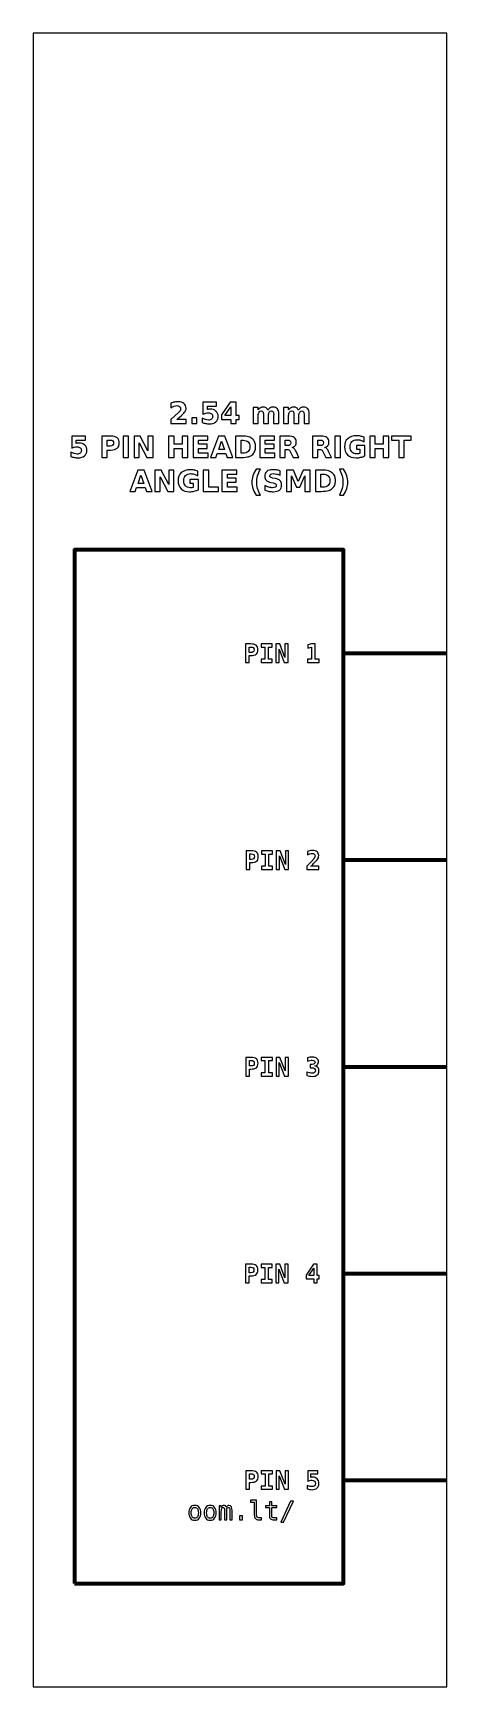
# Model space of a CAD drawing. Header units: centimetres. Extents: x -11.5 to -9.5, y -17.85 to -9.85.
import ezdxf

# ---------------------------------------------------------------- set-up
doc = ezdxf.new("R2010")
doc.units = ezdxf.units.CM
doc.header["$MEASUREMENT"] = 0
doc.layers.add('Layer 1', color=7, linetype='Continuous')

msp = doc.modelspace()

# ---------------------------------------------------------------- linework, layer by layer
at = {"layer": 'Layer 1', "color": 7}
msp.add_lwpolyline([(-11.5, -17.85), (-9.5, -17.85), (-9.5, -9.85), (-11.5, -9.85), (-11.5, -17.85)], close=True, dxfattribs=at)
at = {"layer": 'Layer 1', "color": 7, "lineweight": 100}
msp.add_lwpolyline([(-11.3, -17.35), (-10, -17.35), (-10, -12.35), (-11.3, -12.35), (-11.3, -17.35)], close=True, dxfattribs=at)
at = {"layer": 'Layer 1', "color": 250}
for points, knots in [([(-10.80503, -11.71872), (-10.80503, -11.71872), (-10.75975, -11.71872), (-10.75975, -11.71872), (-10.75975, -11.71872), (-10.75975, -11.71872), (-10.75975, -11.73822), (-10.75975, -11.73822), (-10.75975, -11.73822), (-10.75975, -11.73822), (-10.83452, -11.73822), (-10.83452, -11.73822), (-10.83452, -11.73822), (-10.83452, -11.73822), (-10.83452, -11.71872), (-10.83452, -11.71872), (-10.83452, -11.71872), (-10.83452, -11.71872), (-10.79696, -11.68559), (-10.79696, -11.68559), (-10.79696, -11.68559), (-10.7936, -11.68255), (-10.79113, -11.67959), (-10.78953, -11.6767), (-10.78953, -11.6767), (-10.78791, -11.6738), (-10.78711, -11.67079), (-10.78711, -11.66766), (-10.78711, -11.66766), (-10.78711, -11.66284), (-10.78873, -11.65896), (-10.79197, -11.65602), (-10.79197, -11.65602), (-10.7952, -11.65308), (-10.7995, -11.65163), (-10.80489, -11.65163), (-10.80489, -11.65163), (-10.80902, -11.65163), (-10.81354, -11.65252), (-10.81846, -11.65428), (-10.81846, -11.65428), (-10.82337, -11.65605), (-10.82864, -11.65868), (-10.83424, -11.66216), (-10.83424, -11.66216), (-10.83424, -11.66216), (-10.83424, -11.63956), (-10.83424, -11.63956), (-10.83424, -11.63956), (-10.82826, -11.63759), (-10.82236, -11.63608), (-10.81653, -11.63505), (-10.81653, -11.63505), (-10.81069, -11.63401), (-10.80498, -11.63349), (-10.79936, -11.63349), (-10.79936, -11.63349), (-10.78706, -11.63349), (-10.77749, -11.6362), (-10.77067, -11.64163), (-10.77067, -11.64163), (-10.76385, -11.64704), (-10.76044, -11.65459), (-10.76044, -11.6643), (-10.76044, -11.6643), (-10.76044, -11.6699), (-10.76189, -11.67512), (-10.76479, -11.67997), (-10.76479, -11.67997), (-10.76768, -11.68481), (-10.77377, -11.6913), (-10.78304, -11.69944), (-10.78304, -11.69944), (-10.78304, -11.69944), (-10.80503, -11.71872), (-10.80503, -11.71872)], [0, 0, 0, 0, 0.0526316, 0.0526316, 0.0526316, 0.0526316, 0.1052632, 0.1052632, 0.1052632, 0.1052632, 0.1578947, 0.1578947, 0.1578947, 0.1578947, 0.2105263, 0.2105263, 0.2105263, 0.2105263, 0.2631579, 0.2631579, 0.2631579, 0.2631579, 0.3157895, 0.3157895, 0.3157895, 0.3157895, 0.3684211, 0.3684211, 0.3684211, 0.3684211, 0.4210526, 0.4210526, 0.4210526, 0.4210526, 0.4736842, 0.4736842, 0.4736842, 0.4736842, 0.5263158, 0.5263158, 0.5263158, 0.5263158, 0.5789474, 0.5789474, 0.5789474, 0.5789474, 0.6315789, 0.6315789, 0.6315789, 0.6315789, 0.6842105, 0.6842105, 0.6842105, 0.6842105, 0.7368421, 0.7368421, 0.7368421, 0.7368421, 0.7894737, 0.7894737, 0.7894737, 0.7894737, 0.8421053, 0.8421053, 0.8421053, 0.8421053, 0.8947368, 0.8947368, 0.8947368, 0.8947368, 0.9473684, 0.9473684, 0.9473684, 0.9473684, 1, 1, 1, 1]), ([(-10.67894, -11.63535), (-10.67894, -11.63535), (-10.613, -11.63535), (-10.613, -11.63535), (-10.613, -11.63535), (-10.613, -11.63535), (-10.613, -11.65485), (-10.613, -11.65485), (-10.613, -11.65485), (-10.613, -11.65485), (-10.6578, -11.65485), (-10.6578, -11.65485), (-10.6578, -11.65485), (-10.6578, -11.65485), (-10.6578, -11.67077), (-10.6578, -11.67077), (-10.6578, -11.67077), (-10.65578, -11.67023), (-10.65375, -11.66981), (-10.65171, -11.6695), (-10.65171, -11.6695), (-10.64966, -11.66919), (-10.64752, -11.66905), (-10.64533, -11.66905), (-10.64533, -11.66905), (-10.63278, -11.66905), (-10.62302, -11.67218), (-10.61603, -11.67846), (-10.61603, -11.67846), (-10.60905, -11.68472), (-10.60557, -11.69346), (-10.60557, -11.70466), (-10.60557, -11.70466), (-10.60557, -11.71578), (-10.60938, -11.72449), (-10.61697, -11.73079), (-10.61697, -11.73079), (-10.62457, -11.73707), (-10.63513, -11.74022), (-10.64863, -11.74022), (-10.64863, -11.74022), (-10.65446, -11.74022), (-10.66025, -11.73965), (-10.66596, -11.73853), (-10.66596, -11.73853), (-10.67168, -11.7374), (-10.67737, -11.7357), (-10.68301, -11.7334), (-10.68301, -11.7334), (-10.68301, -11.7334), (-10.68301, -11.71251), (-10.68301, -11.71251), (-10.68301, -11.71251), (-10.67741, -11.71574), (-10.6721, -11.71814), (-10.66707, -11.71973), (-10.66707, -11.71973), (-10.66203, -11.72136), (-10.65728, -11.72216), (-10.65284, -11.72216), (-10.65284, -11.72216), (-10.64639, -11.72216), (-10.64134, -11.72058), (-10.63764, -11.71743), (-10.63764, -11.71743), (-10.63395, -11.7143), (-10.63209, -11.71005), (-10.63209, -11.70466), (-10.63209, -11.70466), (-10.63209, -11.69925), (-10.63395, -11.69499), (-10.63764, -11.69187), (-10.63764, -11.69187), (-10.64134, -11.68874), (-10.64639, -11.68719), (-10.65284, -11.68719), (-10.65284, -11.68719), (-10.65665, -11.68719), (-10.66072, -11.68768), (-10.66502, -11.68867), (-10.66502, -11.68867), (-10.66935, -11.68965), (-10.67398, -11.69118), (-10.67894, -11.69325), (-10.67894, -11.69325), (-10.67894, -11.69325), (-10.67894, -11.63535), (-10.67894, -11.63535)], [0, 0, 0, 0, 0.0454545, 0.0454545, 0.0454545, 0.0454545, 0.0909091, 0.0909091, 0.0909091, 0.0909091, 0.1363636, 0.1363636, 0.1363636, 0.1363636, 0.1818182, 0.1818182, 0.1818182, 0.1818182, 0.2272727, 0.2272727, 0.2272727, 0.2272727, 0.2727273, 0.2727273, 0.2727273, 0.2727273, 0.3181818, 0.3181818, 0.3181818, 0.3181818, 0.3636364, 0.3636364, 0.3636364, 0.3636364, 0.4090909, 0.4090909, 0.4090909, 0.4090909, 0.4545455, 0.4545455, 0.4545455, 0.4545455, 0.5, 0.5, 0.5, 0.5, 0.5454545, 0.5454545, 0.5454545, 0.5454545, 0.5909091, 0.5909091, 0.5909091, 0.5909091, 0.6363636, 0.6363636, 0.6363636, 0.6363636, 0.6818182, 0.6818182, 0.6818182, 0.6818182, 0.7272727, 0.7272727, 0.7272727, 0.7272727, 0.7727273, 0.7727273, 0.7727273, 0.7727273, 0.8181818, 0.8181818, 0.8181818, 0.8181818, 0.8636364, 0.8636364, 0.8636364, 0.8636364, 0.9090909, 0.9090909, 0.9090909, 0.9090909, 0.9545455, 0.9545455, 0.9545455, 0.9545455, 1, 1, 1, 1]), ([(-10.54816, -11.63535), (-10.54816, -11.63535), (-10.51866, -11.63535), (-10.51866, -11.63535), (-10.51866, -11.63535), (-10.51866, -11.63535), (-10.51866, -11.70026), (-10.51866, -11.70026), (-10.51866, -11.70026), (-10.51866, -11.70026), (-10.50399, -11.70026), (-10.50399, -11.70026), (-10.50399, -11.70026), (-10.50399, -11.70026), (-10.50399, -11.71948), (-10.50399, -11.71948), (-10.50399, -11.71948), (-10.50399, -11.71948), (-10.51866, -11.71948), (-10.51866, -11.71948), (-10.51866, -11.71948), (-10.51866, -11.71948), (-10.51866, -11.73822), (-10.51866, -11.73822), (-10.51866, -11.73822), (-10.51866, -11.73822), (-10.54373, -11.73822), (-10.54373, -11.73822), (-10.54373, -11.73822), (-10.54373, -11.73822), (-10.54373, -11.71948), (-10.54373, -11.71948), (-10.54373, -11.71948), (-10.54373, -11.71948), (-10.58936, -11.71948), (-10.58936, -11.71948), (-10.58936, -11.71948), (-10.58936, -11.71948), (-10.58936, -11.69673), (-10.58936, -11.69673), (-10.58936, -11.69673), (-10.58936, -11.69673), (-10.54816, -11.63535), (-10.54816, -11.63535)], [0, 0, 0, 0, 0.0909091, 0.0909091, 0.0909091, 0.0909091, 0.1818182, 0.1818182, 0.1818182, 0.1818182, 0.2727273, 0.2727273, 0.2727273, 0.2727273, 0.3636364, 0.3636364, 0.3636364, 0.3636364, 0.4545455, 0.4545455, 0.4545455, 0.4545455, 0.5454545, 0.5454545, 0.5454545, 0.5454545, 0.6363636, 0.6363636, 0.6363636, 0.6363636, 0.7272727, 0.7272727, 0.7272727, 0.7272727, 0.8181818, 0.8181818, 0.8181818, 0.8181818, 0.9090909, 0.9090909, 0.9090909, 0.9090909, 1, 1, 1, 1]), ([(-10.54373, -11.6572), (-10.54373, -11.6572), (-10.57283, -11.70026), (-10.57283, -11.70026), (-10.57283, -11.70026), (-10.57283, -11.70026), (-10.54373, -11.70026), (-10.54373, -11.70026), (-10.54373, -11.70026), (-10.54373, -11.70026), (-10.54373, -11.6572), (-10.54373, -11.6572)], [0, 0, 0, 0, 0.3333333, 0.3333333, 0.3333333, 0.3333333, 0.6666667, 0.6666667, 0.6666667, 0.6666667, 1, 1, 1, 1]), ([(-10.36502, -11.67387), (-10.36189, -11.6691), (-10.3582, -11.66545), (-10.35389, -11.66296), (-10.35389, -11.66296), (-10.34959, -11.66044), (-10.34489, -11.6592), (-10.33974, -11.6592), (-10.33974, -11.6592), (-10.33087, -11.6592), (-10.32412, -11.66193), (-10.31949, -11.66741), (-10.31949, -11.66741), (-10.31485, -11.67286), (-10.31252, -11.68081), (-10.31252, -11.69123), (-10.31252, -11.69123), (-10.31252, -11.69123), (-10.31252, -11.73822), (-10.31252, -11.73822), (-10.31252, -11.73822), (-10.31252, -11.73822), (-10.33734, -11.73822), (-10.33734, -11.73822), (-10.33734, -11.73822), (-10.33734, -11.73822), (-10.33734, -11.69798), (-10.33734, -11.69798), (-10.33734, -11.69798), (-10.33729, -11.69739), (-10.33727, -11.69678), (-10.33724, -11.69612), (-10.33724, -11.69612), (-10.33722, -11.69549), (-10.3372, -11.69457), (-10.3372, -11.69337), (-10.3372, -11.69337), (-10.3372, -11.68791), (-10.33799, -11.68394), (-10.33962, -11.68149), (-10.33962, -11.68149), (-10.34122, -11.67902), (-10.3438, -11.6778), (-10.34738, -11.6778), (-10.34738, -11.6778), (-10.35208, -11.6778), (-10.35568, -11.67973), (-10.35824, -11.68359), (-10.35824, -11.68359), (-10.36078, -11.68744), (-10.3621, -11.69302), (-10.3622, -11.70033), (-10.3622, -11.70033), (-10.3622, -11.70033), (-10.3622, -11.73822), (-10.3622, -11.73822), (-10.3622, -11.73822), (-10.3622, -11.73822), (-10.38701, -11.73822), (-10.38701, -11.73822), (-10.38701, -11.73822), (-10.38701, -11.73822), (-10.38701, -11.69798), (-10.38701, -11.69798), (-10.38701, -11.69798), (-10.38701, -11.68944), (-10.38774, -11.68394), (-10.38922, -11.68149), (-10.38922, -11.68149), (-10.39068, -11.67902), (-10.39329, -11.6778), (-10.39705, -11.6778), (-10.39705, -11.6778), (-10.4018, -11.6778), (-10.40545, -11.67975), (-10.40801, -11.68363), (-10.40801, -11.68363), (-10.41057, -11.68751), (-10.41187, -11.69304), (-10.41187, -11.70026), (-10.41187, -11.70026), (-10.41187, -11.70026), (-10.41187, -11.73822), (-10.41187, -11.73822), (-10.41187, -11.73822), (-10.41187, -11.73822), (-10.43668, -11.73822), (-10.43668, -11.73822), (-10.43668, -11.73822), (-10.43668, -11.73822), (-10.43668, -11.66106), (-10.43668, -11.66106), (-10.43668, -11.66106), (-10.43668, -11.66106), (-10.41187, -11.66106), (-10.41187, -11.66106), (-10.41187, -11.66106), (-10.41187, -11.66106), (-10.41187, -11.67237), (-10.41187, -11.67237), (-10.41187, -11.67237), (-10.40883, -11.66799), (-10.40535, -11.66473), (-10.40142, -11.66251), (-10.40142, -11.66251), (-10.3975, -11.6603), (-10.39317, -11.6592), (-10.38844, -11.6592), (-10.38844, -11.6592), (-10.38313, -11.6592), (-10.3784, -11.66049), (-10.37433, -11.66306), (-10.37433, -11.66306), (-10.37024, -11.66564), (-10.36713, -11.66924), (-10.36502, -11.67387)], [0, 0, 0, 0, 0.0344828, 0.0344828, 0.0344828, 0.0344828, 0.0689655, 0.0689655, 0.0689655, 0.0689655, 0.1034483, 0.1034483, 0.1034483, 0.1034483, 0.137931, 0.137931, 0.137931, 0.137931, 0.1724138, 0.1724138, 0.1724138, 0.1724138, 0.2068966, 0.2068966, 0.2068966, 0.2068966, 0.2413793, 0.2413793, 0.2413793, 0.2413793, 0.2758621, 0.2758621, 0.2758621, 0.2758621, 0.3103448, 0.3103448, 0.3103448, 0.3103448, 0.3448276, 0.3448276, 0.3448276, 0.3448276, 0.3793103, 0.3793103, 0.3793103, 0.3793103, 0.4137931, 0.4137931, 0.4137931, 0.4137931, 0.4482759, 0.4482759, 0.4482759, 0.4482759, 0.4827586, 0.4827586, 0.4827586, 0.4827586, 0.5172414, 0.5172414, 0.5172414, 0.5172414, 0.5517241, 0.5517241, 0.5517241, 0.5517241, 0.5862069, 0.5862069, 0.5862069, 0.5862069, 0.6206897, 0.6206897, 0.6206897, 0.6206897, 0.6551724, 0.6551724, 0.6551724, 0.6551724, 0.6896552, 0.6896552, 0.6896552, 0.6896552, 0.7241379, 0.7241379, 0.7241379, 0.7241379, 0.7586207, 0.7586207, 0.7586207, 0.7586207, 0.7931034, 0.7931034, 0.7931034, 0.7931034, 0.8275862, 0.8275862, 0.8275862, 0.8275862, 0.862069, 0.862069, 0.862069, 0.862069, 0.8965517, 0.8965517, 0.8965517, 0.8965517, 0.9310345, 0.9310345, 0.9310345, 0.9310345, 0.9655172, 0.9655172, 0.9655172, 0.9655172, 1, 1, 1, 1]), ([(-10.21798, -11.67387), (-10.21485, -11.6691), (-10.21116, -11.66545), (-10.20685, -11.66296), (-10.20685, -11.66296), (-10.20255, -11.66044), (-10.19785, -11.6592), (-10.1927, -11.6592), (-10.1927, -11.6592), (-10.18383, -11.6592), (-10.17708, -11.66193), (-10.17245, -11.66741), (-10.17245, -11.66741), (-10.16781, -11.67286), (-10.16548, -11.68081), (-10.16548, -11.69123), (-10.16548, -11.69123), (-10.16548, -11.69123), (-10.16548, -11.73822), (-10.16548, -11.73822), (-10.16548, -11.73822), (-10.16548, -11.73822), (-10.1903, -11.73822), (-10.1903, -11.73822), (-10.1903, -11.73822), (-10.1903, -11.73822), (-10.1903, -11.69798), (-10.1903, -11.69798), (-10.1903, -11.69798), (-10.19025, -11.69739), (-10.19023, -11.69678), (-10.1902, -11.69612), (-10.1902, -11.69612), (-10.19018, -11.69549), (-10.19016, -11.69457), (-10.19016, -11.69337), (-10.19016, -11.69337), (-10.19016, -11.68791), (-10.19095, -11.68394), (-10.19258, -11.68149), (-10.19258, -11.68149), (-10.19418, -11.67902), (-10.19676, -11.6778), (-10.20034, -11.6778), (-10.20034, -11.6778), (-10.20504, -11.6778), (-10.20864, -11.67973), (-10.2112, -11.68359), (-10.2112, -11.68359), (-10.21374, -11.68744), (-10.21506, -11.69302), (-10.21516, -11.70033), (-10.21516, -11.70033), (-10.21516, -11.70033), (-10.21516, -11.73822), (-10.21516, -11.73822), (-10.21516, -11.73822), (-10.21516, -11.73822), (-10.23997, -11.73822), (-10.23997, -11.73822), (-10.23997, -11.73822), (-10.23997, -11.73822), (-10.23997, -11.69798), (-10.23997, -11.69798), (-10.23997, -11.69798), (-10.23997, -11.68944), (-10.2407, -11.68394), (-10.24218, -11.68149), (-10.24218, -11.68149), (-10.24364, -11.67902), (-10.24625, -11.6778), (-10.25001, -11.6778), (-10.25001, -11.6778), (-10.25476, -11.6778), (-10.25841, -11.67975), (-10.26097, -11.68363), (-10.26097, -11.68363), (-10.26353, -11.68751), (-10.26483, -11.69304), (-10.26483, -11.70026), (-10.26483, -11.70026), (-10.26483, -11.70026), (-10.26483, -11.73822), (-10.26483, -11.73822), (-10.26483, -11.73822), (-10.26483, -11.73822), (-10.28964, -11.73822), (-10.28964, -11.73822), (-10.28964, -11.73822), (-10.28964, -11.73822), (-10.28964, -11.66106), (-10.28964, -11.66106), (-10.28964, -11.66106), (-10.28964, -11.66106), (-10.26483, -11.66106), (-10.26483, -11.66106), (-10.26483, -11.66106), (-10.26483, -11.66106), (-10.26483, -11.67237), (-10.26483, -11.67237), (-10.26483, -11.67237), (-10.26179, -11.66799), (-10.25831, -11.66473), (-10.25438, -11.66251), (-10.25438, -11.66251), (-10.25046, -11.6603), (-10.24613, -11.6592), (-10.2414, -11.6592), (-10.2414, -11.6592), (-10.23609, -11.6592), (-10.23136, -11.66049), (-10.22729, -11.66306), (-10.22729, -11.66306), (-10.2232, -11.66564), (-10.22009, -11.66924), (-10.21798, -11.67387)], [0, 0, 0, 0, 0.0344828, 0.0344828, 0.0344828, 0.0344828, 0.0689655, 0.0689655, 0.0689655, 0.0689655, 0.1034483, 0.1034483, 0.1034483, 0.1034483, 0.137931, 0.137931, 0.137931, 0.137931, 0.1724138, 0.1724138, 0.1724138, 0.1724138, 0.2068966, 0.2068966, 0.2068966, 0.2068966, 0.2413793, 0.2413793, 0.2413793, 0.2413793, 0.2758621, 0.2758621, 0.2758621, 0.2758621, 0.3103448, 0.3103448, 0.3103448, 0.3103448, 0.3448276, 0.3448276, 0.3448276, 0.3448276, 0.3793103, 0.3793103, 0.3793103, 0.3793103, 0.4137931, 0.4137931, 0.4137931, 0.4137931, 0.4482759, 0.4482759, 0.4482759, 0.4482759, 0.4827586, 0.4827586, 0.4827586, 0.4827586, 0.5172414, 0.5172414, 0.5172414, 0.5172414, 0.5517241, 0.5517241, 0.5517241, 0.5517241, 0.5862069, 0.5862069, 0.5862069, 0.5862069, 0.6206897, 0.6206897, 0.6206897, 0.6206897, 0.6551724, 0.6551724, 0.6551724, 0.6551724, 0.6896552, 0.6896552, 0.6896552, 0.6896552, 0.7241379, 0.7241379, 0.7241379, 0.7241379, 0.7586207, 0.7586207, 0.7586207, 0.7586207, 0.7931034, 0.7931034, 0.7931034, 0.7931034, 0.8275862, 0.8275862, 0.8275862, 0.8275862, 0.862069, 0.862069, 0.862069, 0.862069, 0.8965517, 0.8965517, 0.8965517, 0.8965517, 0.9310345, 0.9310345, 0.9310345, 0.9310345, 0.9655172, 0.9655172, 0.9655172, 0.9655172, 1, 1, 1, 1]), ([(-10.73311, -11.71155), (-10.73311, -11.71155), (-10.70829, -11.71155), (-10.70829, -11.71155), (-10.70829, -11.71155), (-10.70829, -11.71155), (-10.70829, -11.73822), (-10.70829, -11.73822), (-10.70829, -11.73822), (-10.70829, -11.73822), (-10.73311, -11.73822), (-10.73311, -11.73822), (-10.73311, -11.73822), (-10.73311, -11.73822), (-10.73311, -11.71155), (-10.73311, -11.71155)], [0, 0, 0, 0, 0.25, 0.25, 0.25, 0.25, 0.5, 0.5, 0.5, 0.5, 0.75, 0.75, 0.75, 0.75, 1, 1, 1, 1]), ([(-11.31343, -11.7996), (-11.31343, -11.7996), (-11.24749, -11.7996), (-11.24749, -11.7996), (-11.24749, -11.7996), (-11.24749, -11.7996), (-11.24749, -11.8191), (-11.24749, -11.8191), (-11.24749, -11.8191), (-11.24749, -11.8191), (-11.29229, -11.8191), (-11.29229, -11.8191), (-11.29229, -11.8191), (-11.29229, -11.8191), (-11.29229, -11.83502), (-11.29229, -11.83502), (-11.29229, -11.83502), (-11.29027, -11.83448), (-11.28824, -11.83406), (-11.2862, -11.83375), (-11.2862, -11.83375), (-11.28415, -11.83344), (-11.28201, -11.8333), (-11.27982, -11.8333), (-11.27982, -11.8333), (-11.26727, -11.8333), (-11.25751, -11.83643), (-11.25052, -11.84271), (-11.25052, -11.84271), (-11.24354, -11.84897), (-11.24006, -11.85771), (-11.24006, -11.86891), (-11.24006, -11.86891), (-11.24006, -11.88003), (-11.24387, -11.88874), (-11.25146, -11.89504), (-11.25146, -11.89504), (-11.25906, -11.90132), (-11.26962, -11.90447), (-11.28312, -11.90447), (-11.28312, -11.90447), (-11.28895, -11.90447), (-11.29474, -11.9039), (-11.30045, -11.90278), (-11.30045, -11.90278), (-11.30617, -11.90165), (-11.31186, -11.89995), (-11.3175, -11.89765), (-11.3175, -11.89765), (-11.3175, -11.89765), (-11.3175, -11.87676), (-11.3175, -11.87676), (-11.3175, -11.87676), (-11.3119, -11.87999), (-11.30659, -11.88239), (-11.30156, -11.88398), (-11.30156, -11.88398), (-11.29652, -11.88561), (-11.29177, -11.88641), (-11.28733, -11.88641), (-11.28733, -11.88641), (-11.28088, -11.88641), (-11.27583, -11.88483), (-11.27213, -11.88168), (-11.27213, -11.88168), (-11.26844, -11.87855), (-11.26658, -11.8743), (-11.26658, -11.86891), (-11.26658, -11.86891), (-11.26658, -11.8635), (-11.26844, -11.85924), (-11.27213, -11.85612), (-11.27213, -11.85612), (-11.27583, -11.85299), (-11.28088, -11.85144), (-11.28733, -11.85144), (-11.28733, -11.85144), (-11.29114, -11.85144), (-11.29521, -11.85193), (-11.29951, -11.85292), (-11.29951, -11.85292), (-11.30384, -11.8539), (-11.30847, -11.85543), (-11.31343, -11.8575), (-11.31343, -11.8575), (-11.31343, -11.8575), (-11.31343, -11.7996), (-11.31343, -11.7996)], [0, 0, 0, 0, 0.0454545, 0.0454545, 0.0454545, 0.0454545, 0.0909091, 0.0909091, 0.0909091, 0.0909091, 0.1363636, 0.1363636, 0.1363636, 0.1363636, 0.1818182, 0.1818182, 0.1818182, 0.1818182, 0.2272727, 0.2272727, 0.2272727, 0.2272727, 0.2727273, 0.2727273, 0.2727273, 0.2727273, 0.3181818, 0.3181818, 0.3181818, 0.3181818, 0.3636364, 0.3636364, 0.3636364, 0.3636364, 0.4090909, 0.4090909, 0.4090909, 0.4090909, 0.4545455, 0.4545455, 0.4545455, 0.4545455, 0.5, 0.5, 0.5, 0.5, 0.5454545, 0.5454545, 0.5454545, 0.5454545, 0.5909091, 0.5909091, 0.5909091, 0.5909091, 0.6363636, 0.6363636, 0.6363636, 0.6363636, 0.6818182, 0.6818182, 0.6818182, 0.6818182, 0.7272727, 0.7272727, 0.7272727, 0.7272727, 0.7727273, 0.7727273, 0.7727273, 0.7727273, 0.8181818, 0.8181818, 0.8181818, 0.8181818, 0.8636364, 0.8636364, 0.8636364, 0.8636364, 0.9090909, 0.9090909, 0.9090909, 0.9090909, 0.9545455, 0.9545455, 0.9545455, 0.9545455, 1, 1, 1, 1]), ([(-11.16811, -11.7996), (-11.16811, -11.7996), (-11.12409, -11.7996), (-11.12409, -11.7996), (-11.12409, -11.7996), (-11.11099, -11.7996), (-11.10094, -11.80252), (-11.09393, -11.80833), (-11.09393, -11.80833), (-11.08693, -11.81414), (-11.08342, -11.82241), (-11.08342, -11.83316), (-11.08342, -11.83316), (-11.08342, -11.84393), (-11.08693, -11.85223), (-11.09393, -11.85804), (-11.09393, -11.85804), (-11.10094, -11.86385), (-11.11099, -11.86677), (-11.12409, -11.86677), (-11.12409, -11.86677), (-11.12409, -11.86677), (-11.14158, -11.86677), (-11.14158, -11.86677), (-11.14158, -11.86677), (-11.14158, -11.86677), (-11.14158, -11.90247), (-11.14158, -11.90247), (-11.14158, -11.90247), (-11.14158, -11.90247), (-11.16811, -11.90247), (-11.16811, -11.90247), (-11.16811, -11.90247), (-11.16811, -11.90247), (-11.16811, -11.7996), (-11.16811, -11.7996)], [0, 0, 0, 0, 0.1111111, 0.1111111, 0.1111111, 0.1111111, 0.2222222, 0.2222222, 0.2222222, 0.2222222, 0.3333333, 0.3333333, 0.3333333, 0.3333333, 0.4444444, 0.4444444, 0.4444444, 0.4444444, 0.5555556, 0.5555556, 0.5555556, 0.5555556, 0.6666667, 0.6666667, 0.6666667, 0.6666667, 0.7777778, 0.7777778, 0.7777778, 0.7777778, 0.8888889, 0.8888889, 0.8888889, 0.8888889, 1, 1, 1, 1]), ([(-11.14158, -11.81882), (-11.14158, -11.81882), (-11.14158, -11.84755), (-11.14158, -11.84755), (-11.14158, -11.84755), (-11.14158, -11.84755), (-11.12691, -11.84755), (-11.12691, -11.84755), (-11.12691, -11.84755), (-11.12176, -11.84755), (-11.11778, -11.84631), (-11.11498, -11.84379), (-11.11498, -11.84379), (-11.11218, -11.8413), (-11.11077, -11.83775), (-11.11077, -11.83316), (-11.11077, -11.83316), (-11.11077, -11.82855), (-11.11218, -11.82502), (-11.11498, -11.82253), (-11.11498, -11.82253), (-11.11778, -11.82006), (-11.12176, -11.81882), (-11.12691, -11.81882), (-11.12691, -11.81882), (-11.12691, -11.81882), (-11.14158, -11.81882), (-11.14158, -11.81882)], [0, 0, 0, 0, 0.1428571, 0.1428571, 0.1428571, 0.1428571, 0.2857143, 0.2857143, 0.2857143, 0.2857143, 0.4285714, 0.4285714, 0.4285714, 0.4285714, 0.5714286, 0.5714286, 0.5714286, 0.5714286, 0.7142857, 0.7142857, 0.7142857, 0.7142857, 0.8571429, 0.8571429, 0.8571429, 0.8571429, 1, 1, 1, 1]), ([(-11.0647, -11.7996), (-11.0647, -11.7996), (-11.03817, -11.7996), (-11.03817, -11.7996), (-11.03817, -11.7996), (-11.03817, -11.7996), (-11.03817, -11.90247), (-11.03817, -11.90247), (-11.03817, -11.90247), (-11.03817, -11.90247), (-11.0647, -11.90247), (-11.0647, -11.90247), (-11.0647, -11.90247), (-11.0647, -11.90247), (-11.0647, -11.7996), (-11.0647, -11.7996)], [0, 0, 0, 0, 0.25, 0.25, 0.25, 0.25, 0.5, 0.5, 0.5, 0.5, 0.75, 0.75, 0.75, 0.75, 1, 1, 1, 1]), ([(-11.01221, -11.7996), (-11.01221, -11.7996), (-10.98258, -11.7996), (-10.98258, -11.7996), (-10.98258, -11.7996), (-10.98258, -11.7996), (-10.94516, -11.87016), (-10.94516, -11.87016), (-10.94516, -11.87016), (-10.94516, -11.87016), (-10.94516, -11.7996), (-10.94516, -11.7996), (-10.94516, -11.7996), (-10.94516, -11.7996), (-10.92002, -11.7996), (-10.92002, -11.7996), (-10.92002, -11.7996), (-10.92002, -11.7996), (-10.92002, -11.90247), (-10.92002, -11.90247), (-10.92002, -11.90247), (-10.92002, -11.90247), (-10.94965, -11.90247), (-10.94965, -11.90247), (-10.94965, -11.90247), (-10.94965, -11.90247), (-10.98707, -11.83191), (-10.98707, -11.83191), (-10.98707, -11.83191), (-10.98707, -11.83191), (-10.98707, -11.90247), (-10.98707, -11.90247), (-10.98707, -11.90247), (-10.98707, -11.90247), (-11.01221, -11.90247), (-11.01221, -11.90247), (-11.01221, -11.90247), (-11.01221, -11.90247), (-11.01221, -11.7996), (-11.01221, -11.7996)], [0, 0, 0, 0, 0.1, 0.1, 0.1, 0.1, 0.2, 0.2, 0.2, 0.2, 0.3, 0.3, 0.3, 0.3, 0.4, 0.4, 0.4, 0.4, 0.5, 0.5, 0.5, 0.5, 0.6, 0.6, 0.6, 0.6, 0.7, 0.7, 0.7, 0.7, 0.8, 0.8, 0.8, 0.8, 0.9, 0.9, 0.9, 0.9, 1, 1, 1, 1]), ([(-10.84499, -11.7996), (-10.84499, -11.7996), (-10.81846, -11.7996), (-10.81846, -11.7996), (-10.81846, -11.7996), (-10.81846, -11.7996), (-10.81846, -11.83881), (-10.81846, -11.83881), (-10.81846, -11.83881), (-10.81846, -11.83881), (-10.77933, -11.83881), (-10.77933, -11.83881), (-10.77933, -11.83881), (-10.77933, -11.83881), (-10.77933, -11.7996), (-10.77933, -11.7996), (-10.77933, -11.7996), (-10.77933, -11.7996), (-10.7528, -11.7996), (-10.7528, -11.7996), (-10.7528, -11.7996), (-10.7528, -11.7996), (-10.7528, -11.90247), (-10.7528, -11.90247), (-10.7528, -11.90247), (-10.7528, -11.90247), (-10.77933, -11.90247), (-10.77933, -11.90247), (-10.77933, -11.90247), (-10.77933, -11.90247), (-10.77933, -11.85887), (-10.77933, -11.85887), (-10.77933, -11.85887), (-10.77933, -11.85887), (-10.81846, -11.85887), (-10.81846, -11.85887), (-10.81846, -11.85887), (-10.81846, -11.85887), (-10.81846, -11.90247), (-10.81846, -11.90247), (-10.81846, -11.90247), (-10.81846, -11.90247), (-10.84499, -11.90247), (-10.84499, -11.90247), (-10.84499, -11.90247), (-10.84499, -11.90247), (-10.84499, -11.7996), (-10.84499, -11.7996)], [0, 0, 0, 0, 0.0833333, 0.0833333, 0.0833333, 0.0833333, 0.1666667, 0.1666667, 0.1666667, 0.1666667, 0.25, 0.25, 0.25, 0.25, 0.3333333, 0.3333333, 0.3333333, 0.3333333, 0.4166667, 0.4166667, 0.4166667, 0.4166667, 0.5, 0.5, 0.5, 0.5, 0.5833333, 0.5833333, 0.5833333, 0.5833333, 0.6666667, 0.6666667, 0.6666667, 0.6666667, 0.75, 0.75, 0.75, 0.75, 0.8333333, 0.8333333, 0.8333333, 0.8333333, 0.9166667, 0.9166667, 0.9166667, 0.9166667, 1, 1, 1, 1]), ([(-10.7269, -11.7996), (-10.7269, -11.7996), (-10.65531, -11.7996), (-10.65531, -11.7996), (-10.65531, -11.7996), (-10.65531, -11.7996), (-10.65531, -11.81966), (-10.65531, -11.81966), (-10.65531, -11.81966), (-10.65531, -11.81966), (-10.70037, -11.81966), (-10.70037, -11.81966), (-10.70037, -11.81966), (-10.70037, -11.81966), (-10.70037, -11.83881), (-10.70037, -11.83881), (-10.70037, -11.83881), (-10.70037, -11.83881), (-10.65802, -11.83881), (-10.65802, -11.83881), (-10.65802, -11.83881), (-10.65802, -11.83881), (-10.65802, -11.85887), (-10.65802, -11.85887), (-10.65802, -11.85887), (-10.65802, -11.85887), (-10.70037, -11.85887), (-10.70037, -11.85887), (-10.70037, -11.85887), (-10.70037, -11.85887), (-10.70037, -11.88241), (-10.70037, -11.88241), (-10.70037, -11.88241), (-10.70037, -11.88241), (-10.65381, -11.88241), (-10.65381, -11.88241), (-10.65381, -11.88241), (-10.65381, -11.88241), (-10.65381, -11.90247), (-10.65381, -11.90247), (-10.65381, -11.90247), (-10.65381, -11.90247), (-10.7269, -11.90247), (-10.7269, -11.90247), (-10.7269, -11.90247), (-10.7269, -11.90247), (-10.7269, -11.7996), (-10.7269, -11.7996)], [0, 0, 0, 0, 0.0833333, 0.0833333, 0.0833333, 0.0833333, 0.1666667, 0.1666667, 0.1666667, 0.1666667, 0.25, 0.25, 0.25, 0.25, 0.3333333, 0.3333333, 0.3333333, 0.3333333, 0.4166667, 0.4166667, 0.4166667, 0.4166667, 0.5, 0.5, 0.5, 0.5, 0.5833333, 0.5833333, 0.5833333, 0.5833333, 0.6666667, 0.6666667, 0.6666667, 0.6666667, 0.75, 0.75, 0.75, 0.75, 0.8333333, 0.8333333, 0.8333333, 0.8333333, 0.9166667, 0.9166667, 0.9166667, 0.9166667, 1, 1, 1, 1]), ([(-10.56808, -11.88375), (-10.56808, -11.88375), (-10.60957, -11.88375), (-10.60957, -11.88375), (-10.60957, -11.88375), (-10.60957, -11.88375), (-10.61611, -11.90247), (-10.61611, -11.90247), (-10.61611, -11.90247), (-10.61611, -11.90247), (-10.64278, -11.90247), (-10.64278, -11.90247), (-10.64278, -11.90247), (-10.64278, -11.90247), (-10.60468, -11.7996), (-10.60468, -11.7996), (-10.60468, -11.7996), (-10.60468, -11.7996), (-10.57305, -11.7996), (-10.57305, -11.7996), (-10.57305, -11.7996), (-10.57305, -11.7996), (-10.53495, -11.90247), (-10.53495, -11.90247), (-10.53495, -11.90247), (-10.53495, -11.90247), (-10.56162, -11.90247), (-10.56162, -11.90247), (-10.56162, -11.90247), (-10.56162, -11.90247), (-10.56808, -11.88375), (-10.56808, -11.88375)], [0, 0, 0, 0, 0.125, 0.125, 0.125, 0.125, 0.25, 0.25, 0.25, 0.25, 0.375, 0.375, 0.375, 0.375, 0.5, 0.5, 0.5, 0.5, 0.625, 0.625, 0.625, 0.625, 0.75, 0.75, 0.75, 0.75, 0.875, 0.875, 0.875, 0.875, 1, 1, 1, 1]), ([(-10.60296, -11.86465), (-10.60296, -11.86465), (-10.57476, -11.86465), (-10.57476, -11.86465), (-10.57476, -11.86465), (-10.57476, -11.86465), (-10.58883, -11.82373), (-10.58883, -11.82373), (-10.58883, -11.82373), (-10.58883, -11.82373), (-10.60296, -11.86465), (-10.60296, -11.86465)], [0, 0, 0, 0, 0.3333333, 0.3333333, 0.3333333, 0.3333333, 0.6666667, 0.6666667, 0.6666667, 0.6666667, 1, 1, 1, 1]), ([(-10.52128, -11.7996), (-10.52128, -11.7996), (-10.49329, -11.7996), (-10.49329, -11.7996), (-10.49329, -11.7996), (-10.47768, -11.7996), (-10.46606, -11.80071), (-10.45842, -11.80294), (-10.45842, -11.80294), (-10.45077, -11.80517), (-10.44421, -11.80894), (-10.43873, -11.81428), (-10.43873, -11.81428), (-10.43391, -11.81891), (-10.43034, -11.82427), (-10.42798, -11.83034), (-10.42798, -11.83034), (-10.42566, -11.83638), (-10.42448, -11.84325), (-10.42448, -11.85094), (-10.42448, -11.85094), (-10.42448, -11.8587), (-10.42566, -11.86562), (-10.42798, -11.87171), (-10.42798, -11.87171), (-10.43034, -11.8778), (-10.43391, -11.88316), (-10.43873, -11.88779), (-10.43873, -11.88779), (-10.44426, -11.89313), (-10.45087, -11.8969), (-10.45858, -11.89913), (-10.45858, -11.89913), (-10.4663, -11.90136), (-10.47787, -11.90247), (-10.49329, -11.90247), (-10.49329, -11.90247), (-10.49329, -11.90247), (-10.52128, -11.90247), (-10.52128, -11.90247), (-10.52128, -11.90247), (-10.52128, -11.90247), (-10.52128, -11.7996), (-10.52128, -11.7996)], [0, 0, 0, 0, 0.0909091, 0.0909091, 0.0909091, 0.0909091, 0.1818182, 0.1818182, 0.1818182, 0.1818182, 0.2727273, 0.2727273, 0.2727273, 0.2727273, 0.3636364, 0.3636364, 0.3636364, 0.3636364, 0.4545455, 0.4545455, 0.4545455, 0.4545455, 0.5454545, 0.5454545, 0.5454545, 0.5454545, 0.6363636, 0.6363636, 0.6363636, 0.6363636, 0.7272727, 0.7272727, 0.7272727, 0.7272727, 0.8181818, 0.8181818, 0.8181818, 0.8181818, 0.9090909, 0.9090909, 0.9090909, 0.9090909, 1, 1, 1, 1]), ([(-10.49475, -11.81966), (-10.49475, -11.81966), (-10.49475, -11.88241), (-10.49475, -11.88241), (-10.49475, -11.88241), (-10.49475, -11.88241), (-10.48525, -11.88241), (-10.48525, -11.88241), (-10.48525, -11.88241), (-10.47441, -11.88241), (-10.46613, -11.87973), (-10.46042, -11.87434), (-10.46042, -11.87434), (-10.4547, -11.86898), (-10.45183, -11.86117), (-10.45183, -11.85094), (-10.45183, -11.85094), (-10.45183, -11.84073), (-10.45468, -11.83297), (-10.46037, -11.82766), (-10.46037, -11.82766), (-10.46606, -11.82232), (-10.47436, -11.81966), (-10.48525, -11.81966), (-10.48525, -11.81966), (-10.48525, -11.81966), (-10.49475, -11.81966), (-10.49475, -11.81966)], [0, 0, 0, 0, 0.1428571, 0.1428571, 0.1428571, 0.1428571, 0.2857143, 0.2857143, 0.2857143, 0.2857143, 0.4285714, 0.4285714, 0.4285714, 0.4285714, 0.5714286, 0.5714286, 0.5714286, 0.5714286, 0.7142857, 0.7142857, 0.7142857, 0.7142857, 0.8571429, 0.8571429, 0.8571429, 0.8571429, 1, 1, 1, 1]), ([(-10.40416, -11.7996), (-10.40416, -11.7996), (-10.33257, -11.7996), (-10.33257, -11.7996), (-10.33257, -11.7996), (-10.33257, -11.7996), (-10.33257, -11.81966), (-10.33257, -11.81966), (-10.33257, -11.81966), (-10.33257, -11.81966), (-10.37763, -11.81966), (-10.37763, -11.81966), (-10.37763, -11.81966), (-10.37763, -11.81966), (-10.37763, -11.83881), (-10.37763, -11.83881), (-10.37763, -11.83881), (-10.37763, -11.83881), (-10.33528, -11.83881), (-10.33528, -11.83881), (-10.33528, -11.83881), (-10.33528, -11.83881), (-10.33528, -11.85887), (-10.33528, -11.85887), (-10.33528, -11.85887), (-10.33528, -11.85887), (-10.37763, -11.85887), (-10.37763, -11.85887), (-10.37763, -11.85887), (-10.37763, -11.85887), (-10.37763, -11.88241), (-10.37763, -11.88241), (-10.37763, -11.88241), (-10.37763, -11.88241), (-10.33107, -11.88241), (-10.33107, -11.88241), (-10.33107, -11.88241), (-10.33107, -11.88241), (-10.33107, -11.90247), (-10.33107, -11.90247), (-10.33107, -11.90247), (-10.33107, -11.90247), (-10.40416, -11.90247), (-10.40416, -11.90247), (-10.40416, -11.90247), (-10.40416, -11.90247), (-10.40416, -11.7996), (-10.40416, -11.7996)], [0, 0, 0, 0, 0.0833333, 0.0833333, 0.0833333, 0.0833333, 0.1666667, 0.1666667, 0.1666667, 0.1666667, 0.25, 0.25, 0.25, 0.25, 0.3333333, 0.3333333, 0.3333333, 0.3333333, 0.4166667, 0.4166667, 0.4166667, 0.4166667, 0.5, 0.5, 0.5, 0.5, 0.5833333, 0.5833333, 0.5833333, 0.5833333, 0.6666667, 0.6666667, 0.6666667, 0.6666667, 0.75, 0.75, 0.75, 0.75, 0.8333333, 0.8333333, 0.8333333, 0.8333333, 0.9166667, 0.9166667, 0.9166667, 0.9166667, 1, 1, 1, 1]), ([(-10.28123, -11.86355), (-10.28123, -11.86355), (-10.28123, -11.90247), (-10.28123, -11.90247), (-10.28123, -11.90247), (-10.28123, -11.90247), (-10.30776, -11.90247), (-10.30776, -11.90247), (-10.30776, -11.90247), (-10.30776, -11.90247), (-10.30776, -11.7996), (-10.30776, -11.7996), (-10.30776, -11.7996), (-10.30776, -11.7996), (-10.26724, -11.7996), (-10.26724, -11.7996), (-10.26724, -11.7996), (-10.25369, -11.7996), (-10.24374, -11.80188), (-10.23744, -11.80642), (-10.23744, -11.80642), (-10.23112, -11.81096), (-10.22796, -11.81816), (-10.22796, -11.82799), (-10.22796, -11.82799), (-10.22796, -11.83478), (-10.22961, -11.84038), (-10.23288, -11.84473), (-10.23288, -11.84473), (-10.23617, -11.84911), (-10.24113, -11.85233), (-10.24774, -11.85438), (-10.24774, -11.85438), (-10.24412, -11.85522), (-10.24085, -11.85708), (-10.23798, -11.86), (-10.23798, -11.86), (-10.23511, -11.86291), (-10.23222, -11.86733), (-10.22928, -11.87326), (-10.22928, -11.87326), (-10.22928, -11.87326), (-10.21486, -11.90247), (-10.21486, -11.90247), (-10.21486, -11.90247), (-10.21486, -11.90247), (-10.24313, -11.90247), (-10.24313, -11.90247), (-10.24313, -11.90247), (-10.24313, -11.90247), (-10.25567, -11.87691), (-10.25567, -11.87691), (-10.25567, -11.87691), (-10.25818, -11.87178), (-10.26075, -11.86825), (-10.26336, -11.86637), (-10.26336, -11.86637), (-10.26595, -11.86449), (-10.2694, -11.86355), (-10.27373, -11.86355), (-10.27373, -11.86355), (-10.27373, -11.86355), (-10.28123, -11.86355), (-10.28123, -11.86355)], [0, 0, 0, 0, 0.0625, 0.0625, 0.0625, 0.0625, 0.125, 0.125, 0.125, 0.125, 0.1875, 0.1875, 0.1875, 0.1875, 0.25, 0.25, 0.25, 0.25, 0.3125, 0.3125, 0.3125, 0.3125, 0.375, 0.375, 0.375, 0.375, 0.4375, 0.4375, 0.4375, 0.4375, 0.5, 0.5, 0.5, 0.5, 0.5625, 0.5625, 0.5625, 0.5625, 0.625, 0.625, 0.625, 0.625, 0.6875, 0.6875, 0.6875, 0.6875, 0.75, 0.75, 0.75, 0.75, 0.8125, 0.8125, 0.8125, 0.8125, 0.875, 0.875, 0.875, 0.875, 0.9375, 0.9375, 0.9375, 0.9375, 1, 1, 1, 1]), ([(-10.27006, -11.84523), (-10.26451, -11.84523), (-10.26051, -11.84419), (-10.25811, -11.84212), (-10.25811, -11.84212), (-10.25569, -11.84005), (-10.25449, -11.83664), (-10.25449, -11.83191), (-10.25449, -11.83191), (-10.25449, -11.82723), (-10.25569, -11.82387), (-10.25811, -11.82185), (-10.25811, -11.82185), (-10.26051, -11.81983), (-10.26451, -11.81882), (-10.27006, -11.81882), (-10.27006, -11.81882), (-10.27006, -11.81882), (-10.28123, -11.81882), (-10.28123, -11.81882), (-10.28123, -11.81882), (-10.28123, -11.81882), (-10.28123, -11.84523), (-10.28123, -11.84523), (-10.28123, -11.84523), (-10.28123, -11.84523), (-10.27006, -11.84523), (-10.27006, -11.84523)], [0, 0, 0, 0, 0.1428571, 0.1428571, 0.1428571, 0.1428571, 0.2857143, 0.2857143, 0.2857143, 0.2857143, 0.4285714, 0.4285714, 0.4285714, 0.4285714, 0.5714286, 0.5714286, 0.5714286, 0.5714286, 0.7142857, 0.7142857, 0.7142857, 0.7142857, 0.8571429, 0.8571429, 0.8571429, 0.8571429, 1, 1, 1, 1]), ([(-10.12345, -11.86355), (-10.12345, -11.86355), (-10.12345, -11.90247), (-10.12345, -11.90247), (-10.12345, -11.90247), (-10.12345, -11.90247), (-10.14998, -11.90247), (-10.14998, -11.90247), (-10.14998, -11.90247), (-10.14998, -11.90247), (-10.14998, -11.7996), (-10.14998, -11.7996), (-10.14998, -11.7996), (-10.14998, -11.7996), (-10.10946, -11.7996), (-10.10946, -11.7996), (-10.10946, -11.7996), (-10.09591, -11.7996), (-10.08596, -11.80188), (-10.07966, -11.80642), (-10.07966, -11.80642), (-10.07334, -11.81096), (-10.07018, -11.81816), (-10.07018, -11.82799), (-10.07018, -11.82799), (-10.07018, -11.83478), (-10.07183, -11.84038), (-10.0751, -11.84473), (-10.0751, -11.84473), (-10.07839, -11.84911), (-10.08335, -11.85233), (-10.08996, -11.85438), (-10.08996, -11.85438), (-10.08634, -11.85522), (-10.08307, -11.85708), (-10.0802, -11.86), (-10.0802, -11.86), (-10.07733, -11.86291), (-10.07444, -11.86733), (-10.0715, -11.87326), (-10.0715, -11.87326), (-10.0715, -11.87326), (-10.05708, -11.90247), (-10.05708, -11.90247), (-10.05708, -11.90247), (-10.05708, -11.90247), (-10.08535, -11.90247), (-10.08535, -11.90247), (-10.08535, -11.90247), (-10.08535, -11.90247), (-10.09789, -11.87691), (-10.09789, -11.87691), (-10.09789, -11.87691), (-10.1004, -11.87178), (-10.10297, -11.86825), (-10.10558, -11.86637), (-10.10558, -11.86637), (-10.10817, -11.86449), (-10.11162, -11.86355), (-10.11595, -11.86355), (-10.11595, -11.86355), (-10.11595, -11.86355), (-10.12345, -11.86355), (-10.12345, -11.86355)], [0, 0, 0, 0, 0.0625, 0.0625, 0.0625, 0.0625, 0.125, 0.125, 0.125, 0.125, 0.1875, 0.1875, 0.1875, 0.1875, 0.25, 0.25, 0.25, 0.25, 0.3125, 0.3125, 0.3125, 0.3125, 0.375, 0.375, 0.375, 0.375, 0.4375, 0.4375, 0.4375, 0.4375, 0.5, 0.5, 0.5, 0.5, 0.5625, 0.5625, 0.5625, 0.5625, 0.625, 0.625, 0.625, 0.625, 0.6875, 0.6875, 0.6875, 0.6875, 0.75, 0.75, 0.75, 0.75, 0.8125, 0.8125, 0.8125, 0.8125, 0.875, 0.875, 0.875, 0.875, 0.9375, 0.9375, 0.9375, 0.9375, 1, 1, 1, 1]), ([(-10.11228, -11.84523), (-10.10673, -11.84523), (-10.10273, -11.84419), (-10.10033, -11.84212), (-10.10033, -11.84212), (-10.09791, -11.84005), (-10.09671, -11.83664), (-10.09671, -11.83191), (-10.09671, -11.83191), (-10.09671, -11.82723), (-10.09791, -11.82387), (-10.10033, -11.82185), (-10.10033, -11.82185), (-10.10273, -11.81983), (-10.10673, -11.81882), (-10.11228, -11.81882), (-10.11228, -11.81882), (-10.11228, -11.81882), (-10.12345, -11.81882), (-10.12345, -11.81882), (-10.12345, -11.81882), (-10.12345, -11.81882), (-10.12345, -11.84523), (-10.12345, -11.84523), (-10.12345, -11.84523), (-10.12345, -11.84523), (-10.11228, -11.84523), (-10.11228, -11.84523)], [0, 0, 0, 0, 0.1428571, 0.1428571, 0.1428571, 0.1428571, 0.2857143, 0.2857143, 0.2857143, 0.2857143, 0.4285714, 0.4285714, 0.4285714, 0.4285714, 0.5714286, 0.5714286, 0.5714286, 0.5714286, 0.7142857, 0.7142857, 0.7142857, 0.7142857, 0.8571429, 0.8571429, 0.8571429, 0.8571429, 1, 1, 1, 1]), ([(-10.04133, -11.7996), (-10.04133, -11.7996), (-10.0148, -11.7996), (-10.0148, -11.7996), (-10.0148, -11.7996), (-10.0148, -11.7996), (-10.0148, -11.90247), (-10.0148, -11.90247), (-10.0148, -11.90247), (-10.0148, -11.90247), (-10.04133, -11.90247), (-10.04133, -11.90247), (-10.04133, -11.90247), (-10.04133, -11.90247), (-10.04133, -11.7996), (-10.04133, -11.7996)], [0, 0, 0, 0, 0.25, 0.25, 0.25, 0.25, 0.5, 0.5, 0.5, 0.5, 0.75, 0.75, 0.75, 0.75, 1, 1, 1, 1]), ([(-9.89637, -11.89483), (-9.90298, -11.89805), (-9.90984, -11.90045), (-9.91697, -11.90207), (-9.91697, -11.90207), (-9.9241, -11.90367), (-9.93143, -11.90447), (-9.93903, -11.90447), (-9.93903, -11.90447), (-9.95615, -11.90447), (-9.96972, -11.89967), (-9.97974, -11.8901), (-9.97974, -11.8901), (-9.98976, -11.88053), (-9.99477, -11.86755), (-9.99477, -11.85113), (-9.99477, -11.85113), (-9.99477, -11.83455), (-9.98966, -11.82152), (-9.97948, -11.81199), (-9.97948, -11.81199), (-9.96927, -11.80249), (-9.9553, -11.79774), (-9.93757, -11.79774), (-9.93757, -11.79774), (-9.93073, -11.79774), (-9.92417, -11.79838), (-9.91789, -11.79967), (-9.91789, -11.79967), (-9.91163, -11.80096), (-9.9057, -11.80287), (-9.90015, -11.80539), (-9.90015, -11.80539), (-9.90015, -11.80539), (-9.90015, -11.82667), (-9.90015, -11.82667), (-9.90015, -11.82667), (-9.90589, -11.8234), (-9.91161, -11.82098), (-9.91728, -11.81938), (-9.91728, -11.81938), (-9.92294, -11.81776), (-9.92863, -11.81696), (-9.93433, -11.81696), (-9.93433, -11.81696), (-9.94491, -11.81696), (-9.95305, -11.81992), (-9.95876, -11.82582), (-9.95876, -11.82582), (-9.96448, -11.83173), (-9.96735, -11.84017), (-9.96735, -11.85113), (-9.96735, -11.85113), (-9.96735, -11.86202), (-9.96459, -11.87044), (-9.95907, -11.87636), (-9.95907, -11.87636), (-9.95356, -11.88229), (-9.94573, -11.88525), (-9.93557, -11.88525), (-9.93557, -11.88525), (-9.93282, -11.88525), (-9.93026, -11.88509), (-9.92788, -11.88474), (-9.92788, -11.88474), (-9.92551, -11.88438), (-9.92339, -11.88384), (-9.92151, -11.88311), (-9.92151, -11.88311), (-9.92151, -11.88311), (-9.92151, -11.86312), (-9.92151, -11.86312), (-9.92151, -11.86312), (-9.92151, -11.86312), (-9.93769, -11.86312), (-9.93769, -11.86312), (-9.93769, -11.86312), (-9.93769, -11.86312), (-9.93769, -11.84534), (-9.93769, -11.84534), (-9.93769, -11.84534), (-9.93769, -11.84534), (-9.89637, -11.84534), (-9.89637, -11.84534), (-9.89637, -11.84534), (-9.89637, -11.84534), (-9.89637, -11.89483), (-9.89637, -11.89483)], [0, 0, 0, 0, 0.0454545, 0.0454545, 0.0454545, 0.0454545, 0.0909091, 0.0909091, 0.0909091, 0.0909091, 0.1363636, 0.1363636, 0.1363636, 0.1363636, 0.1818182, 0.1818182, 0.1818182, 0.1818182, 0.2272727, 0.2272727, 0.2272727, 0.2272727, 0.2727273, 0.2727273, 0.2727273, 0.2727273, 0.3181818, 0.3181818, 0.3181818, 0.3181818, 0.3636364, 0.3636364, 0.3636364, 0.3636364, 0.4090909, 0.4090909, 0.4090909, 0.4090909, 0.4545455, 0.4545455, 0.4545455, 0.4545455, 0.5, 0.5, 0.5, 0.5, 0.5454545, 0.5454545, 0.5454545, 0.5454545, 0.5909091, 0.5909091, 0.5909091, 0.5909091, 0.6363636, 0.6363636, 0.6363636, 0.6363636, 0.6818182, 0.6818182, 0.6818182, 0.6818182, 0.7272727, 0.7272727, 0.7272727, 0.7272727, 0.7727273, 0.7727273, 0.7727273, 0.7727273, 0.8181818, 0.8181818, 0.8181818, 0.8181818, 0.8636364, 0.8636364, 0.8636364, 0.8636364, 0.9090909, 0.9090909, 0.9090909, 0.9090909, 0.9545455, 0.9545455, 0.9545455, 0.9545455, 1, 1, 1, 1]), ([(-9.87301, -11.7996), (-9.87301, -11.7996), (-9.84648, -11.7996), (-9.84648, -11.7996), (-9.84648, -11.7996), (-9.84648, -11.7996), (-9.84648, -11.83881), (-9.84648, -11.83881), (-9.84648, -11.83881), (-9.84648, -11.83881), (-9.80735, -11.83881), (-9.80735, -11.83881), (-9.80735, -11.83881), (-9.80735, -11.83881), (-9.80735, -11.7996), (-9.80735, -11.7996), (-9.80735, -11.7996), (-9.80735, -11.7996), (-9.78082, -11.7996), (-9.78082, -11.7996), (-9.78082, -11.7996), (-9.78082, -11.7996), (-9.78082, -11.90247), (-9.78082, -11.90247), (-9.78082, -11.90247), (-9.78082, -11.90247), (-9.80735, -11.90247), (-9.80735, -11.90247), (-9.80735, -11.90247), (-9.80735, -11.90247), (-9.80735, -11.85887), (-9.80735, -11.85887), (-9.80735, -11.85887), (-9.80735, -11.85887), (-9.84648, -11.85887), (-9.84648, -11.85887), (-9.84648, -11.85887), (-9.84648, -11.85887), (-9.84648, -11.90247), (-9.84648, -11.90247), (-9.84648, -11.90247), (-9.84648, -11.90247), (-9.87301, -11.90247), (-9.87301, -11.90247), (-9.87301, -11.90247), (-9.87301, -11.90247), (-9.87301, -11.7996), (-9.87301, -11.7996)], [0, 0, 0, 0, 0.0833333, 0.0833333, 0.0833333, 0.0833333, 0.1666667, 0.1666667, 0.1666667, 0.1666667, 0.25, 0.25, 0.25, 0.25, 0.3333333, 0.3333333, 0.3333333, 0.3333333, 0.4166667, 0.4166667, 0.4166667, 0.4166667, 0.5, 0.5, 0.5, 0.5, 0.5833333, 0.5833333, 0.5833333, 0.5833333, 0.6666667, 0.6666667, 0.6666667, 0.6666667, 0.75, 0.75, 0.75, 0.75, 0.8333333, 0.8333333, 0.8333333, 0.8333333, 0.9166667, 0.9166667, 0.9166667, 0.9166667, 1, 1, 1, 1]), ([(-9.7672, -11.7996), (-9.7672, -11.7996), (-9.6724, -11.7996), (-9.6724, -11.7996), (-9.6724, -11.7996), (-9.6724, -11.7996), (-9.6724, -11.81966), (-9.6724, -11.81966), (-9.6724, -11.81966), (-9.6724, -11.81966), (-9.7065, -11.81966), (-9.7065, -11.81966), (-9.7065, -11.81966), (-9.7065, -11.81966), (-9.7065, -11.90247), (-9.7065, -11.90247), (-9.7065, -11.90247), (-9.7065, -11.90247), (-9.73303, -11.90247), (-9.73303, -11.90247), (-9.73303, -11.90247), (-9.73303, -11.90247), (-9.73303, -11.81966), (-9.73303, -11.81966), (-9.73303, -11.81966), (-9.73303, -11.81966), (-9.7672, -11.81966), (-9.7672, -11.81966), (-9.7672, -11.81966), (-9.7672, -11.81966), (-9.7672, -11.7996), (-9.7672, -11.7996)], [0, 0, 0, 0, 0.125, 0.125, 0.125, 0.125, 0.25, 0.25, 0.25, 0.25, 0.375, 0.375, 0.375, 0.375, 0.5, 0.5, 0.5, 0.5, 0.625, 0.625, 0.625, 0.625, 0.75, 0.75, 0.75, 0.75, 0.875, 0.875, 0.875, 0.875, 1, 1, 1, 1]), ([(-10.95799, -12.048), (-10.95799, -12.048), (-10.99948, -12.048), (-10.99948, -12.048), (-10.99948, -12.048), (-10.99948, -12.048), (-11.00602, -12.06672), (-11.00602, -12.06672), (-11.00602, -12.06672), (-11.00602, -12.06672), (-11.03269, -12.06672), (-11.03269, -12.06672), (-11.03269, -12.06672), (-11.03269, -12.06672), (-10.99459, -11.96385), (-10.99459, -11.96385), (-10.99459, -11.96385), (-10.99459, -11.96385), (-10.96296, -11.96385), (-10.96296, -11.96385), (-10.96296, -11.96385), (-10.96296, -11.96385), (-10.92486, -12.06672), (-10.92486, -12.06672), (-10.92486, -12.06672), (-10.92486, -12.06672), (-10.95153, -12.06672), (-10.95153, -12.06672), (-10.95153, -12.06672), (-10.95153, -12.06672), (-10.95799, -12.048), (-10.95799, -12.048)], [0, 0, 0, 0, 0.125, 0.125, 0.125, 0.125, 0.25, 0.25, 0.25, 0.25, 0.375, 0.375, 0.375, 0.375, 0.5, 0.5, 0.5, 0.5, 0.625, 0.625, 0.625, 0.625, 0.75, 0.75, 0.75, 0.75, 0.875, 0.875, 0.875, 0.875, 1, 1, 1, 1]), ([(-10.99287, -12.0289), (-10.99287, -12.0289), (-10.96467, -12.0289), (-10.96467, -12.0289), (-10.96467, -12.0289), (-10.96467, -12.0289), (-10.97874, -11.98798), (-10.97874, -11.98798), (-10.97874, -11.98798), (-10.97874, -11.98798), (-10.99287, -12.0289), (-10.99287, -12.0289)], [0, 0, 0, 0, 0.3333333, 0.3333333, 0.3333333, 0.3333333, 0.6666667, 0.6666667, 0.6666667, 0.6666667, 1, 1, 1, 1]), ([(-10.91119, -11.96385), (-10.91119, -11.96385), (-10.88156, -11.96385), (-10.88156, -11.96385), (-10.88156, -11.96385), (-10.88156, -11.96385), (-10.84414, -12.03441), (-10.84414, -12.03441), (-10.84414, -12.03441), (-10.84414, -12.03441), (-10.84414, -11.96385), (-10.84414, -11.96385), (-10.84414, -11.96385), (-10.84414, -11.96385), (-10.819, -11.96385), (-10.819, -11.96385), (-10.819, -11.96385), (-10.819, -11.96385), (-10.819, -12.06672), (-10.819, -12.06672), (-10.819, -12.06672), (-10.819, -12.06672), (-10.84863, -12.06672), (-10.84863, -12.06672), (-10.84863, -12.06672), (-10.84863, -12.06672), (-10.88605, -11.99616), (-10.88605, -11.99616), (-10.88605, -11.99616), (-10.88605, -11.99616), (-10.88605, -12.06672), (-10.88605, -12.06672), (-10.88605, -12.06672), (-10.88605, -12.06672), (-10.91119, -12.06672), (-10.91119, -12.06672), (-10.91119, -12.06672), (-10.91119, -12.06672), (-10.91119, -11.96385), (-10.91119, -11.96385)], [0, 0, 0, 0, 0.1, 0.1, 0.1, 0.1, 0.2, 0.2, 0.2, 0.2, 0.3, 0.3, 0.3, 0.3, 0.4, 0.4, 0.4, 0.4, 0.5, 0.5, 0.5, 0.5, 0.6, 0.6, 0.6, 0.6, 0.7, 0.7, 0.7, 0.7, 0.8, 0.8, 0.8, 0.8, 0.9, 0.9, 0.9, 0.9, 1, 1, 1, 1]), ([(-10.70063, -12.05908), (-10.70724, -12.0623), (-10.7141, -12.0647), (-10.72123, -12.06632), (-10.72123, -12.06632), (-10.72836, -12.06792), (-10.73569, -12.06872), (-10.74329, -12.06872), (-10.74329, -12.06872), (-10.76041, -12.06872), (-10.77398, -12.06392), (-10.784, -12.05435), (-10.784, -12.05435), (-10.79402, -12.04478), (-10.79903, -12.0318), (-10.79903, -12.01538), (-10.79903, -12.01538), (-10.79903, -11.9988), (-10.79392, -11.98577), (-10.78374, -11.97624), (-10.78374, -11.97624), (-10.77353, -11.96674), (-10.75956, -11.96199), (-10.74183, -11.96199), (-10.74183, -11.96199), (-10.73499, -11.96199), (-10.72843, -11.96263), (-10.72215, -11.96392), (-10.72215, -11.96392), (-10.71589, -11.96521), (-10.70996, -11.96712), (-10.70441, -11.96964), (-10.70441, -11.96964), (-10.70441, -11.96964), (-10.70441, -11.99092), (-10.70441, -11.99092), (-10.70441, -11.99092), (-10.71015, -11.98765), (-10.71587, -11.98523), (-10.72154, -11.98363), (-10.72154, -11.98363), (-10.7272, -11.98201), (-10.73289, -11.98121), (-10.73859, -11.98121), (-10.73859, -11.98121), (-10.74917, -11.98121), (-10.75731, -11.98417), (-10.76302, -11.99007), (-10.76302, -11.99007), (-10.76874, -11.99598), (-10.77161, -12.00442), (-10.77161, -12.01538), (-10.77161, -12.01538), (-10.77161, -12.02627), (-10.76885, -12.03469), (-10.76333, -12.04061), (-10.76333, -12.04061), (-10.75782, -12.04654), (-10.74999, -12.0495), (-10.73983, -12.0495), (-10.73983, -12.0495), (-10.73708, -12.0495), (-10.73452, -12.04934), (-10.73214, -12.04899), (-10.73214, -12.04899), (-10.72977, -12.04863), (-10.72765, -12.04809), (-10.72577, -12.04736), (-10.72577, -12.04736), (-10.72577, -12.04736), (-10.72577, -12.02737), (-10.72577, -12.02737), (-10.72577, -12.02737), (-10.72577, -12.02737), (-10.74195, -12.02737), (-10.74195, -12.02737), (-10.74195, -12.02737), (-10.74195, -12.02737), (-10.74195, -12.00959), (-10.74195, -12.00959), (-10.74195, -12.00959), (-10.74195, -12.00959), (-10.70063, -12.00959), (-10.70063, -12.00959), (-10.70063, -12.00959), (-10.70063, -12.00959), (-10.70063, -12.05908), (-10.70063, -12.05908)], [0, 0, 0, 0, 0.0454545, 0.0454545, 0.0454545, 0.0454545, 0.0909091, 0.0909091, 0.0909091, 0.0909091, 0.1363636, 0.1363636, 0.1363636, 0.1363636, 0.1818182, 0.1818182, 0.1818182, 0.1818182, 0.2272727, 0.2272727, 0.2272727, 0.2272727, 0.2727273, 0.2727273, 0.2727273, 0.2727273, 0.3181818, 0.3181818, 0.3181818, 0.3181818, 0.3636364, 0.3636364, 0.3636364, 0.3636364, 0.4090909, 0.4090909, 0.4090909, 0.4090909, 0.4545455, 0.4545455, 0.4545455, 0.4545455, 0.5, 0.5, 0.5, 0.5, 0.5454545, 0.5454545, 0.5454545, 0.5454545, 0.5909091, 0.5909091, 0.5909091, 0.5909091, 0.6363636, 0.6363636, 0.6363636, 0.6363636, 0.6818182, 0.6818182, 0.6818182, 0.6818182, 0.7272727, 0.7272727, 0.7272727, 0.7272727, 0.7727273, 0.7727273, 0.7727273, 0.7727273, 0.8181818, 0.8181818, 0.8181818, 0.8181818, 0.8636364, 0.8636364, 0.8636364, 0.8636364, 0.9090909, 0.9090909, 0.9090909, 0.9090909, 0.9545455, 0.9545455, 0.9545455, 0.9545455, 1, 1, 1, 1]), ([(-10.67727, -11.96385), (-10.67727, -11.96385), (-10.65074, -11.96385), (-10.65074, -11.96385), (-10.65074, -11.96385), (-10.65074, -11.96385), (-10.65074, -12.04666), (-10.65074, -12.04666), (-10.65074, -12.04666), (-10.65074, -12.04666), (-10.60418, -12.04666), (-10.60418, -12.04666), (-10.60418, -12.04666), (-10.60418, -12.04666), (-10.60418, -12.06672), (-10.60418, -12.06672), (-10.60418, -12.06672), (-10.60418, -12.06672), (-10.67727, -12.06672), (-10.67727, -12.06672), (-10.67727, -12.06672), (-10.67727, -12.06672), (-10.67727, -11.96385), (-10.67727, -11.96385)], [0, 0, 0, 0, 0.1666667, 0.1666667, 0.1666667, 0.1666667, 0.3333333, 0.3333333, 0.3333333, 0.3333333, 0.5, 0.5, 0.5, 0.5, 0.6666667, 0.6666667, 0.6666667, 0.6666667, 0.8333333, 0.8333333, 0.8333333, 0.8333333, 1, 1, 1, 1]), ([(-10.58736, -11.96385), (-10.58736, -11.96385), (-10.51577, -11.96385), (-10.51577, -11.96385), (-10.51577, -11.96385), (-10.51577, -11.96385), (-10.51577, -11.98391), (-10.51577, -11.98391), (-10.51577, -11.98391), (-10.51577, -11.98391), (-10.56083, -11.98391), (-10.56083, -11.98391), (-10.56083, -11.98391), (-10.56083, -11.98391), (-10.56083, -12.00306), (-10.56083, -12.00306), (-10.56083, -12.00306), (-10.56083, -12.00306), (-10.51848, -12.00306), (-10.51848, -12.00306), (-10.51848, -12.00306), (-10.51848, -12.00306), (-10.51848, -12.02312), (-10.51848, -12.02312), (-10.51848, -12.02312), (-10.51848, -12.02312), (-10.56083, -12.02312), (-10.56083, -12.02312), (-10.56083, -12.02312), (-10.56083, -12.02312), (-10.56083, -12.04666), (-10.56083, -12.04666), (-10.56083, -12.04666), (-10.56083, -12.04666), (-10.51427, -12.04666), (-10.51427, -12.04666), (-10.51427, -12.04666), (-10.51427, -12.04666), (-10.51427, -12.06672), (-10.51427, -12.06672), (-10.51427, -12.06672), (-10.51427, -12.06672), (-10.58736, -12.06672), (-10.58736, -12.06672), (-10.58736, -12.06672), (-10.58736, -12.06672), (-10.58736, -11.96385), (-10.58736, -11.96385)], [0, 0, 0, 0, 0.0833333, 0.0833333, 0.0833333, 0.0833333, 0.1666667, 0.1666667, 0.1666667, 0.1666667, 0.25, 0.25, 0.25, 0.25, 0.3333333, 0.3333333, 0.3333333, 0.3333333, 0.4166667, 0.4166667, 0.4166667, 0.4166667, 0.5, 0.5, 0.5, 0.5, 0.5833333, 0.5833333, 0.5833333, 0.5833333, 0.6666667, 0.6666667, 0.6666667, 0.6666667, 0.75, 0.75, 0.75, 0.75, 0.8333333, 0.8333333, 0.8333333, 0.8333333, 0.9166667, 0.9166667, 0.9166667, 0.9166667, 1, 1, 1, 1]), ([(-10.40159, -12.08532), (-10.40159, -12.08532), (-10.42205, -12.08532), (-10.42205, -12.08532), (-10.42205, -12.08532), (-10.42908, -12.07399), (-10.43428, -12.06319), (-10.43762, -12.05296), (-10.43762, -12.05296), (-10.44098, -12.04275), (-10.44265, -12.03262), (-10.44265, -12.02255), (-10.44265, -12.02255), (-10.44265, -12.01249), (-10.44096, -12.0023), (-10.4376, -11.992), (-10.4376, -11.992), (-10.43421, -11.98168), (-10.42904, -11.97091), (-10.42205, -11.95964), (-10.42205, -11.95964), (-10.42205, -11.95964), (-10.40159, -11.95964), (-10.40159, -11.95964), (-10.40159, -11.95964), (-10.40747, -11.97053), (-10.41187, -11.98118), (-10.41481, -11.99158), (-10.41481, -11.99158), (-10.41775, -12.00197), (-10.41923, -12.01225), (-10.41923, -12.02241), (-10.41923, -12.02241), (-10.41923, -12.03257), (-10.41777, -12.04285), (-10.41486, -12.05329), (-10.41486, -12.05329), (-10.41194, -12.06371), (-10.40752, -12.07439), (-10.40159, -12.08532)], [0, 0, 0, 0, 0.1, 0.1, 0.1, 0.1, 0.2, 0.2, 0.2, 0.2, 0.3, 0.3, 0.3, 0.3, 0.4, 0.4, 0.4, 0.4, 0.5, 0.5, 0.5, 0.5, 0.6, 0.6, 0.6, 0.6, 0.7, 0.7, 0.7, 0.7, 0.8, 0.8, 0.8, 0.8, 0.9, 0.9, 0.9, 0.9, 1, 1, 1, 1]), ([(-10.30575, -11.9671), (-10.30575, -11.9671), (-10.30575, -11.98885), (-10.30575, -11.98885), (-10.30575, -11.98885), (-10.3114, -11.98633), (-10.31692, -11.98443), (-10.32228, -11.98314), (-10.32228, -11.98314), (-10.32767, -11.98184), (-10.33275, -11.98121), (-10.33752, -11.98121), (-10.33752, -11.98121), (-10.34385, -11.98121), (-10.34855, -11.98208), (-10.35159, -11.98382), (-10.35159, -11.98382), (-10.35462, -11.98558), (-10.35613, -11.98829), (-10.35613, -11.99196), (-10.35613, -11.99196), (-10.35613, -11.99471), (-10.35512, -11.99687), (-10.35307, -11.9984), (-10.35307, -11.9984), (-10.35102, -11.99993), (-10.34731, -12.00127), (-10.34192, -12.00237), (-10.34192, -12.00237), (-10.34192, -12.00237), (-10.33063, -12.00463), (-10.33063, -12.00463), (-10.33063, -12.00463), (-10.31918, -12.00694), (-10.31107, -12.01042), (-10.30625, -12.01512), (-10.30625, -12.01512), (-10.30142, -12.0198), (-10.299, -12.02646), (-10.299, -12.03509), (-10.299, -12.03509), (-10.299, -12.04645), (-10.30236, -12.05489), (-10.30909, -12.06042), (-10.30909, -12.06042), (-10.31582, -12.06594), (-10.32609, -12.06872), (-10.33992, -12.06872), (-10.33992, -12.06872), (-10.34646, -12.06872), (-10.353, -12.06811), (-10.35956, -12.06686), (-10.35956, -12.06686), (-10.36612, -12.06561), (-10.37271, -12.06378), (-10.37927, -12.06136), (-10.37927, -12.06136), (-10.37927, -12.06136), (-10.37927, -12.03897), (-10.37927, -12.03897), (-10.37927, -12.03897), (-10.37271, -12.04245), (-10.36636, -12.04508), (-10.36022, -12.04685), (-10.36022, -12.04685), (-10.35408, -12.04861), (-10.34818, -12.0495), (-10.34249, -12.0495), (-10.34249, -12.0495), (-10.3367, -12.0495), (-10.33226, -12.04854), (-10.32918, -12.04661), (-10.32918, -12.04661), (-10.32609, -12.04468), (-10.32457, -12.04193), (-10.32457, -12.03833), (-10.32457, -12.03833), (-10.32457, -12.03513), (-10.3256, -12.03264), (-10.32769, -12.0309), (-10.32769, -12.0309), (-10.32979, -12.02916), (-10.33395, -12.02759), (-10.34021, -12.02622), (-10.34021, -12.02622), (-10.34021, -12.02622), (-10.35048, -12.02394), (-10.35048, -12.02394), (-10.35048, -12.02394), (-10.36076, -12.02173), (-10.36829, -12.01823), (-10.37304, -12.0134), (-10.37304, -12.0134), (-10.37779, -12.00858), (-10.38016, -12.00207), (-10.38016, -11.99391), (-10.38016, -11.99391), (-10.38016, -11.98365), (-10.37685, -11.97577), (-10.37024, -11.97027), (-10.37024, -11.97027), (-10.36363, -11.96474), (-10.35413, -11.96199), (-10.34171, -11.96199), (-10.34171, -11.96199), (-10.33607, -11.96199), (-10.33026, -11.96242), (-10.32428, -11.96326), (-10.32428, -11.96326), (-10.31831, -11.96411), (-10.31213, -11.96538), (-10.30575, -11.9671)], [0, 0, 0, 0, 0.0357143, 0.0357143, 0.0357143, 0.0357143, 0.0714286, 0.0714286, 0.0714286, 0.0714286, 0.1071429, 0.1071429, 0.1071429, 0.1071429, 0.1428571, 0.1428571, 0.1428571, 0.1428571, 0.1785714, 0.1785714, 0.1785714, 0.1785714, 0.2142857, 0.2142857, 0.2142857, 0.2142857, 0.25, 0.25, 0.25, 0.25, 0.2857143, 0.2857143, 0.2857143, 0.2857143, 0.3214286, 0.3214286, 0.3214286, 0.3214286, 0.3571429, 0.3571429, 0.3571429, 0.3571429, 0.3928571, 0.3928571, 0.3928571, 0.3928571, 0.4285714, 0.4285714, 0.4285714, 0.4285714, 0.4642857, 0.4642857, 0.4642857, 0.4642857, 0.5, 0.5, 0.5, 0.5, 0.5357143, 0.5357143, 0.5357143, 0.5357143, 0.5714286, 0.5714286, 0.5714286, 0.5714286, 0.6071429, 0.6071429, 0.6071429, 0.6071429, 0.6428571, 0.6428571, 0.6428571, 0.6428571, 0.6785714, 0.6785714, 0.6785714, 0.6785714, 0.7142857, 0.7142857, 0.7142857, 0.7142857, 0.75, 0.75, 0.75, 0.75, 0.7857143, 0.7857143, 0.7857143, 0.7857143, 0.8214286, 0.8214286, 0.8214286, 0.8214286, 0.8571429, 0.8571429, 0.8571429, 0.8571429, 0.8928571, 0.8928571, 0.8928571, 0.8928571, 0.9285714, 0.9285714, 0.9285714, 0.9285714, 0.9642857, 0.9642857, 0.9642857, 0.9642857, 1, 1, 1, 1]), ([(-10.27572, -11.96385), (-10.27572, -11.96385), (-10.24197, -11.96385), (-10.24197, -11.96385), (-10.24197, -11.96385), (-10.24197, -11.96385), (-10.21852, -12.01891), (-10.21852, -12.01891), (-10.21852, -12.01891), (-10.21852, -12.01891), (-10.19496, -11.96385), (-10.19496, -11.96385), (-10.19496, -11.96385), (-10.19496, -11.96385), (-10.16128, -11.96385), (-10.16128, -11.96385), (-10.16128, -11.96385), (-10.16128, -11.96385), (-10.16128, -12.06672), (-10.16128, -12.06672), (-10.16128, -12.06672), (-10.16128, -12.06672), (-10.18635, -12.06672), (-10.18635, -12.06672), (-10.18635, -12.06672), (-10.18635, -12.06672), (-10.18635, -11.99148), (-10.18635, -11.99148), (-10.18635, -11.99148), (-10.18635, -11.99148), (-10.21006, -12.04694), (-10.21006, -12.04694), (-10.21006, -12.04694), (-10.21006, -12.04694), (-10.22687, -12.04694), (-10.22687, -12.04694), (-10.22687, -12.04694), (-10.22687, -12.04694), (-10.25058, -11.99148), (-10.25058, -11.99148), (-10.25058, -11.99148), (-10.25058, -11.99148), (-10.25058, -12.06672), (-10.25058, -12.06672), (-10.25058, -12.06672), (-10.25058, -12.06672), (-10.27572, -12.06672), (-10.27572, -12.06672), (-10.27572, -12.06672), (-10.27572, -12.06672), (-10.27572, -11.96385), (-10.27572, -11.96385)], [0, 0, 0, 0, 0.0769231, 0.0769231, 0.0769231, 0.0769231, 0.1538462, 0.1538462, 0.1538462, 0.1538462, 0.2307692, 0.2307692, 0.2307692, 0.2307692, 0.3076923, 0.3076923, 0.3076923, 0.3076923, 0.3846154, 0.3846154, 0.3846154, 0.3846154, 0.4615385, 0.4615385, 0.4615385, 0.4615385, 0.5384615, 0.5384615, 0.5384615, 0.5384615, 0.6153846, 0.6153846, 0.6153846, 0.6153846, 0.6923077, 0.6923077, 0.6923077, 0.6923077, 0.7692308, 0.7692308, 0.7692308, 0.7692308, 0.8461538, 0.8461538, 0.8461538, 0.8461538, 0.9230769, 0.9230769, 0.9230769, 0.9230769, 1, 1, 1, 1]), ([(-10.13529, -11.96385), (-10.13529, -11.96385), (-10.1073, -11.96385), (-10.1073, -11.96385), (-10.1073, -11.96385), (-10.09169, -11.96385), (-10.08007, -11.96496), (-10.07243, -11.96719), (-10.07243, -11.96719), (-10.06478, -11.96942), (-10.05822, -11.97319), (-10.05274, -11.97853), (-10.05274, -11.97853), (-10.04792, -11.98316), (-10.04435, -11.98852), (-10.04199, -11.99459), (-10.04199, -11.99459), (-10.03967, -12.00063), (-10.03849, -12.0075), (-10.03849, -12.01519), (-10.03849, -12.01519), (-10.03849, -12.02295), (-10.03967, -12.02987), (-10.04199, -12.03596), (-10.04199, -12.03596), (-10.04435, -12.04205), (-10.04792, -12.04741), (-10.05274, -12.05204), (-10.05274, -12.05204), (-10.05827, -12.05738), (-10.06488, -12.06115), (-10.07259, -12.06338), (-10.07259, -12.06338), (-10.08031, -12.06561), (-10.09188, -12.06672), (-10.1073, -12.06672), (-10.1073, -12.06672), (-10.1073, -12.06672), (-10.13529, -12.06672), (-10.13529, -12.06672), (-10.13529, -12.06672), (-10.13529, -12.06672), (-10.13529, -11.96385), (-10.13529, -11.96385)], [0, 0, 0, 0, 0.0909091, 0.0909091, 0.0909091, 0.0909091, 0.1818182, 0.1818182, 0.1818182, 0.1818182, 0.2727273, 0.2727273, 0.2727273, 0.2727273, 0.3636364, 0.3636364, 0.3636364, 0.3636364, 0.4545455, 0.4545455, 0.4545455, 0.4545455, 0.5454545, 0.5454545, 0.5454545, 0.5454545, 0.6363636, 0.6363636, 0.6363636, 0.6363636, 0.7272727, 0.7272727, 0.7272727, 0.7272727, 0.8181818, 0.8181818, 0.8181818, 0.8181818, 0.9090909, 0.9090909, 0.9090909, 0.9090909, 1, 1, 1, 1]), ([(-10.10876, -11.98391), (-10.10876, -11.98391), (-10.10876, -12.04666), (-10.10876, -12.04666), (-10.10876, -12.04666), (-10.10876, -12.04666), (-10.09926, -12.04666), (-10.09926, -12.04666), (-10.09926, -12.04666), (-10.08842, -12.04666), (-10.08014, -12.04398), (-10.07443, -12.03859), (-10.07443, -12.03859), (-10.06871, -12.03323), (-10.06584, -12.02542), (-10.06584, -12.01519), (-10.06584, -12.01519), (-10.06584, -12.00498), (-10.06869, -11.99722), (-10.07438, -11.99191), (-10.07438, -11.99191), (-10.08007, -11.98657), (-10.08837, -11.98391), (-10.09926, -11.98391), (-10.09926, -11.98391), (-10.09926, -11.98391), (-10.10876, -11.98391), (-10.10876, -11.98391)], [0, 0, 0, 0, 0.1428571, 0.1428571, 0.1428571, 0.1428571, 0.2857143, 0.2857143, 0.2857143, 0.2857143, 0.4285714, 0.4285714, 0.4285714, 0.4285714, 0.5714286, 0.5714286, 0.5714286, 0.5714286, 0.7142857, 0.7142857, 0.7142857, 0.7142857, 0.8571429, 0.8571429, 0.8571429, 0.8571429, 1, 1, 1, 1]), ([(-10.01984, -12.08532), (-10.01396, -12.07439), (-10.00954, -12.06371), (-10.0066, -12.05329), (-10.0066, -12.05329), (-10.00366, -12.04285), (-10.0022, -12.03257), (-10.0022, -12.02241), (-10.0022, -12.02241), (-10.0022, -12.01225), (-10.00366, -12.00197), (-10.0066, -11.99158), (-10.0066, -11.99158), (-10.00954, -11.98118), (-10.01396, -11.97053), (-10.01984, -11.95964), (-10.01984, -11.95964), (-10.01984, -11.95964), (-9.99938, -11.95964), (-9.99938, -11.95964), (-9.99938, -11.95964), (-9.9924, -11.97091), (-9.98722, -11.98168), (-9.98383, -11.992), (-9.98383, -11.992), (-9.98047, -12.0023), (-9.97878, -12.01249), (-9.97878, -12.02255), (-9.97878, -12.02255), (-9.97878, -12.03262), (-9.98045, -12.04275), (-9.98381, -12.05296), (-9.98381, -12.05296), (-9.98715, -12.06319), (-9.99235, -12.07399), (-9.99938, -12.08532), (-9.99938, -12.08532), (-9.99938, -12.08532), (-10.01984, -12.08532), (-10.01984, -12.08532)], [0, 0, 0, 0, 0.1, 0.1, 0.1, 0.1, 0.2, 0.2, 0.2, 0.2, 0.3, 0.3, 0.3, 0.3, 0.4, 0.4, 0.4, 0.4, 0.5, 0.5, 0.5, 0.5, 0.6, 0.6, 0.6, 0.6, 0.7, 0.7, 0.7, 0.7, 0.8, 0.8, 0.8, 0.8, 0.9, 0.9, 0.9, 0.9, 1, 1, 1, 1]), ([(-10.47311, -12.80498), (-10.47311, -12.80498), (-10.44868, -12.80498), (-10.44868, -12.80498), (-10.44868, -12.80498), (-10.43627, -12.80498), (-10.42734, -12.80718), (-10.42189, -12.81161), (-10.42189, -12.81161), (-10.41643, -12.81603), (-10.41372, -12.82321), (-10.41372, -12.83313), (-10.41372, -12.83313), (-10.41372, -12.84305), (-10.41643, -12.85023), (-10.42189, -12.85466), (-10.42189, -12.85466), (-10.42734, -12.85908), (-10.43627, -12.86128), (-10.44868, -12.86128), (-10.44868, -12.86128), (-10.44868, -12.86128), (-10.45533, -12.86128), (-10.45533, -12.86128), (-10.45533, -12.86128), (-10.45533, -12.86128), (-10.45533, -12.89499), (-10.45533, -12.89499), (-10.45533, -12.89499), (-10.45533, -12.89499), (-10.47311, -12.89499), (-10.47311, -12.89499), (-10.47311, -12.89499), (-10.47311, -12.89499), (-10.47311, -12.80498), (-10.47311, -12.80498)], [0, 0, 0, 0, 0.1111111, 0.1111111, 0.1111111, 0.1111111, 0.2222222, 0.2222222, 0.2222222, 0.2222222, 0.3333333, 0.3333333, 0.3333333, 0.3333333, 0.4444444, 0.4444444, 0.4444444, 0.4444444, 0.5555556, 0.5555556, 0.5555556, 0.5555556, 0.6666667, 0.6666667, 0.6666667, 0.6666667, 0.7777778, 0.7777778, 0.7777778, 0.7777778, 0.8888889, 0.8888889, 0.8888889, 0.8888889, 1, 1, 1, 1]), ([(-10.45533, -12.81994), (-10.45533, -12.81994), (-10.45533, -12.84632), (-10.45533, -12.84632), (-10.45533, -12.84632), (-10.45533, -12.84632), (-10.44802, -12.84632), (-10.44802, -12.84632), (-10.44802, -12.84632), (-10.4422, -12.84632), (-10.4381, -12.84533), (-10.43576, -12.84338), (-10.43576, -12.84338), (-10.43339, -12.8414), (-10.43222, -12.83799), (-10.43222, -12.83313), (-10.43222, -12.83313), (-10.43222, -12.82828), (-10.43339, -12.82486), (-10.43576, -12.82288), (-10.43576, -12.82288), (-10.4381, -12.82093), (-10.4422, -12.81994), (-10.44802, -12.81994), (-10.44802, -12.81994), (-10.44802, -12.81994), (-10.45533, -12.81994), (-10.45533, -12.81994)], [0, 0, 0, 0, 0.1428571, 0.1428571, 0.1428571, 0.1428571, 0.2857143, 0.2857143, 0.2857143, 0.2857143, 0.4285714, 0.4285714, 0.4285714, 0.4285714, 0.5714286, 0.5714286, 0.5714286, 0.5714286, 0.7142857, 0.7142857, 0.7142857, 0.7142857, 0.8571429, 0.8571429, 0.8571429, 0.8571429, 1, 1, 1, 1]), ([(-10.39818, -12.82066), (-10.39818, -12.82066), (-10.39818, -12.80498), (-10.39818, -12.80498), (-10.39818, -12.80498), (-10.39818, -12.80498), (-10.34459, -12.80498), (-10.34459, -12.80498), (-10.34459, -12.80498), (-10.34459, -12.80498), (-10.34459, -12.82066), (-10.34459, -12.82066), (-10.34459, -12.82066), (-10.34459, -12.82066), (-10.3625, -12.82066), (-10.3625, -12.82066), (-10.3625, -12.82066), (-10.3625, -12.82066), (-10.3625, -12.87931), (-10.3625, -12.87931), (-10.3625, -12.87931), (-10.3625, -12.87931), (-10.34459, -12.87931), (-10.34459, -12.87931), (-10.34459, -12.87931), (-10.34459, -12.87931), (-10.34459, -12.89499), (-10.34459, -12.89499), (-10.34459, -12.89499), (-10.34459, -12.89499), (-10.39818, -12.89499), (-10.39818, -12.89499), (-10.39818, -12.89499), (-10.39818, -12.89499), (-10.39818, -12.87931), (-10.39818, -12.87931), (-10.39818, -12.87931), (-10.39818, -12.87931), (-10.38028, -12.87931), (-10.38028, -12.87931), (-10.38028, -12.87931), (-10.38028, -12.87931), (-10.38028, -12.82066), (-10.38028, -12.82066), (-10.38028, -12.82066), (-10.38028, -12.82066), (-10.39818, -12.82066), (-10.39818, -12.82066)], [0, 0, 0, 0, 0.0833333, 0.0833333, 0.0833333, 0.0833333, 0.1666667, 0.1666667, 0.1666667, 0.1666667, 0.25, 0.25, 0.25, 0.25, 0.3333333, 0.3333333, 0.3333333, 0.3333333, 0.4166667, 0.4166667, 0.4166667, 0.4166667, 0.5, 0.5, 0.5, 0.5, 0.5833333, 0.5833333, 0.5833333, 0.5833333, 0.6666667, 0.6666667, 0.6666667, 0.6666667, 0.75, 0.75, 0.75, 0.75, 0.8333333, 0.8333333, 0.8333333, 0.8333333, 0.9166667, 0.9166667, 0.9166667, 0.9166667, 1, 1, 1, 1]), ([(-10.32704, -12.80498), (-10.32704, -12.80498), (-10.30792, -12.80498), (-10.30792, -12.80498), (-10.30792, -12.80498), (-10.30792, -12.80498), (-10.28286, -12.8704), (-10.28286, -12.8704), (-10.28286, -12.8704), (-10.28286, -12.8704), (-10.28286, -12.80498), (-10.28286, -12.80498), (-10.28286, -12.80498), (-10.28286, -12.80498), (-10.26718, -12.80498), (-10.26718, -12.80498), (-10.26718, -12.80498), (-10.26718, -12.80498), (-10.26718, -12.89499), (-10.26718, -12.89499), (-10.26718, -12.89499), (-10.26718, -12.89499), (-10.28617, -12.89499), (-10.28617, -12.89499), (-10.28617, -12.89499), (-10.28617, -12.89499), (-10.31136, -12.82957), (-10.31136, -12.82957), (-10.31136, -12.82957), (-10.31136, -12.82957), (-10.31136, -12.89499), (-10.31136, -12.89499), (-10.31136, -12.89499), (-10.31136, -12.89499), (-10.32704, -12.89499), (-10.32704, -12.89499), (-10.32704, -12.89499), (-10.32704, -12.89499), (-10.32704, -12.80498), (-10.32704, -12.80498)], [0, 0, 0, 0, 0.1, 0.1, 0.1, 0.1, 0.2, 0.2, 0.2, 0.2, 0.3, 0.3, 0.3, 0.3, 0.4, 0.4, 0.4, 0.4, 0.5, 0.5, 0.5, 0.5, 0.6, 0.6, 0.6, 0.6, 0.7, 0.7, 0.7, 0.7, 0.8, 0.8, 0.8, 0.8, 0.9, 0.9, 0.9, 0.9, 1, 1, 1, 1]), ([(-10.17422, -12.87931), (-10.17422, -12.87931), (-10.15432, -12.87931), (-10.15432, -12.87931), (-10.15432, -12.87931), (-10.15432, -12.87931), (-10.15432, -12.82089), (-10.15432, -12.82089), (-10.15432, -12.82089), (-10.15432, -12.82089), (-10.17282, -12.82548), (-10.17282, -12.82548), (-10.17282, -12.82548), (-10.17282, -12.82548), (-10.17282, -12.80945), (-10.17282, -12.80945), (-10.17282, -12.80945), (-10.17282, -12.80945), (-10.1542, -12.80498), (-10.1542, -12.80498), (-10.1542, -12.80498), (-10.1542, -12.80498), (-10.13702, -12.80498), (-10.13702, -12.80498), (-10.13702, -12.80498), (-10.13702, -12.80498), (-10.13702, -12.87931), (-10.13702, -12.87931), (-10.13702, -12.87931), (-10.13702, -12.87931), (-10.11712, -12.87931), (-10.11712, -12.87931), (-10.11712, -12.87931), (-10.11712, -12.87931), (-10.11712, -12.89499), (-10.11712, -12.89499), (-10.11712, -12.89499), (-10.11712, -12.89499), (-10.17422, -12.89499), (-10.17422, -12.89499), (-10.17422, -12.89499), (-10.17422, -12.89499), (-10.17422, -12.87931), (-10.17422, -12.87931)], [0, 0, 0, 0, 0.0909091, 0.0909091, 0.0909091, 0.0909091, 0.1818182, 0.1818182, 0.1818182, 0.1818182, 0.2727273, 0.2727273, 0.2727273, 0.2727273, 0.3636364, 0.3636364, 0.3636364, 0.3636364, 0.4545455, 0.4545455, 0.4545455, 0.4545455, 0.5454545, 0.5454545, 0.5454545, 0.5454545, 0.6363636, 0.6363636, 0.6363636, 0.6363636, 0.7272727, 0.7272727, 0.7272727, 0.7272727, 0.8181818, 0.8181818, 0.8181818, 0.8181818, 0.9090909, 0.9090909, 0.9090909, 0.9090909, 1, 1, 1, 1]), ([(-10.47093, -13.80581), (-10.47093, -13.80581), (-10.4465, -13.80581), (-10.4465, -13.80581), (-10.4465, -13.80581), (-10.43409, -13.80581), (-10.42516, -13.80801), (-10.41971, -13.81244), (-10.41971, -13.81244), (-10.41425, -13.81686), (-10.41154, -13.82404), (-10.41154, -13.83396), (-10.41154, -13.83396), (-10.41154, -13.84388), (-10.41425, -13.85106), (-10.41971, -13.85549), (-10.41971, -13.85549), (-10.42516, -13.85991), (-10.43409, -13.86211), (-10.4465, -13.86211), (-10.4465, -13.86211), (-10.4465, -13.86211), (-10.45315, -13.86211), (-10.45315, -13.86211), (-10.45315, -13.86211), (-10.45315, -13.86211), (-10.45315, -13.89582), (-10.45315, -13.89582), (-10.45315, -13.89582), (-10.45315, -13.89582), (-10.47093, -13.89582), (-10.47093, -13.89582), (-10.47093, -13.89582), (-10.47093, -13.89582), (-10.47093, -13.80581), (-10.47093, -13.80581)], [0, 0, 0, 0, 0.1111111, 0.1111111, 0.1111111, 0.1111111, 0.2222222, 0.2222222, 0.2222222, 0.2222222, 0.3333333, 0.3333333, 0.3333333, 0.3333333, 0.4444444, 0.4444444, 0.4444444, 0.4444444, 0.5555556, 0.5555556, 0.5555556, 0.5555556, 0.6666667, 0.6666667, 0.6666667, 0.6666667, 0.7777778, 0.7777778, 0.7777778, 0.7777778, 0.8888889, 0.8888889, 0.8888889, 0.8888889, 1, 1, 1, 1]), ([(-10.45315, -13.82077), (-10.45315, -13.82077), (-10.45315, -13.84715), (-10.45315, -13.84715), (-10.45315, -13.84715), (-10.45315, -13.84715), (-10.44584, -13.84715), (-10.44584, -13.84715), (-10.44584, -13.84715), (-10.44002, -13.84715), (-10.43592, -13.84616), (-10.43358, -13.84421), (-10.43358, -13.84421), (-10.43121, -13.84223), (-10.43004, -13.83882), (-10.43004, -13.83396), (-10.43004, -13.83396), (-10.43004, -13.82911), (-10.43121, -13.82569), (-10.43358, -13.82371), (-10.43358, -13.82371), (-10.43592, -13.82176), (-10.44002, -13.82077), (-10.44584, -13.82077), (-10.44584, -13.82077), (-10.44584, -13.82077), (-10.45315, -13.82077), (-10.45315, -13.82077)], [0, 0, 0, 0, 0.1428571, 0.1428571, 0.1428571, 0.1428571, 0.2857143, 0.2857143, 0.2857143, 0.2857143, 0.4285714, 0.4285714, 0.4285714, 0.4285714, 0.5714286, 0.5714286, 0.5714286, 0.5714286, 0.7142857, 0.7142857, 0.7142857, 0.7142857, 0.8571429, 0.8571429, 0.8571429, 0.8571429, 1, 1, 1, 1]), ([(-10.396, -13.82149), (-10.396, -13.82149), (-10.396, -13.80581), (-10.396, -13.80581), (-10.396, -13.80581), (-10.396, -13.80581), (-10.34241, -13.80581), (-10.34241, -13.80581), (-10.34241, -13.80581), (-10.34241, -13.80581), (-10.34241, -13.82149), (-10.34241, -13.82149), (-10.34241, -13.82149), (-10.34241, -13.82149), (-10.36032, -13.82149), (-10.36032, -13.82149), (-10.36032, -13.82149), (-10.36032, -13.82149), (-10.36032, -13.88014), (-10.36032, -13.88014), (-10.36032, -13.88014), (-10.36032, -13.88014), (-10.34241, -13.88014), (-10.34241, -13.88014), (-10.34241, -13.88014), (-10.34241, -13.88014), (-10.34241, -13.89582), (-10.34241, -13.89582), (-10.34241, -13.89582), (-10.34241, -13.89582), (-10.396, -13.89582), (-10.396, -13.89582), (-10.396, -13.89582), (-10.396, -13.89582), (-10.396, -13.88014), (-10.396, -13.88014), (-10.396, -13.88014), (-10.396, -13.88014), (-10.3781, -13.88014), (-10.3781, -13.88014), (-10.3781, -13.88014), (-10.3781, -13.88014), (-10.3781, -13.82149), (-10.3781, -13.82149), (-10.3781, -13.82149), (-10.3781, -13.82149), (-10.396, -13.82149), (-10.396, -13.82149)], [0, 0, 0, 0, 0.0833333, 0.0833333, 0.0833333, 0.0833333, 0.1666667, 0.1666667, 0.1666667, 0.1666667, 0.25, 0.25, 0.25, 0.25, 0.3333333, 0.3333333, 0.3333333, 0.3333333, 0.4166667, 0.4166667, 0.4166667, 0.4166667, 0.5, 0.5, 0.5, 0.5, 0.5833333, 0.5833333, 0.5833333, 0.5833333, 0.6666667, 0.6666667, 0.6666667, 0.6666667, 0.75, 0.75, 0.75, 0.75, 0.8333333, 0.8333333, 0.8333333, 0.8333333, 0.9166667, 0.9166667, 0.9166667, 0.9166667, 1, 1, 1, 1]), ([(-10.32486, -13.80581), (-10.32486, -13.80581), (-10.30574, -13.80581), (-10.30574, -13.80581), (-10.30574, -13.80581), (-10.30574, -13.80581), (-10.28068, -13.87123), (-10.28068, -13.87123), (-10.28068, -13.87123), (-10.28068, -13.87123), (-10.28068, -13.80581), (-10.28068, -13.80581), (-10.28068, -13.80581), (-10.28068, -13.80581), (-10.265, -13.80581), (-10.265, -13.80581), (-10.265, -13.80581), (-10.265, -13.80581), (-10.265, -13.89582), (-10.265, -13.89582), (-10.265, -13.89582), (-10.265, -13.89582), (-10.28399, -13.89582), (-10.28399, -13.89582), (-10.28399, -13.89582), (-10.28399, -13.89582), (-10.30918, -13.8304), (-10.30918, -13.8304), (-10.30918, -13.8304), (-10.30918, -13.8304), (-10.30918, -13.89582), (-10.30918, -13.89582), (-10.30918, -13.89582), (-10.30918, -13.89582), (-10.32486, -13.89582), (-10.32486, -13.89582), (-10.32486, -13.89582), (-10.32486, -13.89582), (-10.32486, -13.80581), (-10.32486, -13.80581)], [0, 0, 0, 0, 0.1, 0.1, 0.1, 0.1, 0.2, 0.2, 0.2, 0.2, 0.3, 0.3, 0.3, 0.3, 0.4, 0.4, 0.4, 0.4, 0.5, 0.5, 0.5, 0.5, 0.6, 0.6, 0.6, 0.6, 0.7, 0.7, 0.7, 0.7, 0.8, 0.8, 0.8, 0.8, 0.9, 0.9, 0.9, 0.9, 1, 1, 1, 1]), ([(-10.15722, -13.88014), (-10.15722, -13.88014), (-10.1193, -13.88014), (-10.1193, -13.88014), (-10.1193, -13.88014), (-10.1193, -13.88014), (-10.1193, -13.89582), (-10.1193, -13.89582), (-10.1193, -13.89582), (-10.1193, -13.89582), (-10.17645, -13.89582), (-10.17645, -13.89582), (-10.17645, -13.89582), (-10.17645, -13.89582), (-10.17645, -13.88061), (-10.17645, -13.88061), (-10.17645, -13.88061), (-10.17645, -13.88061), (-10.16679, -13.87039), (-10.16679, -13.87039), (-10.16679, -13.87039), (-10.15535, -13.8582), (-10.1484, -13.85071), (-10.14595, -13.84789), (-10.14595, -13.84789), (-10.14294, -13.84444), (-10.14076, -13.84137), (-10.13945, -13.83869), (-10.13945, -13.83869), (-10.13811, -13.83602), (-10.13745, -13.83339), (-10.13745, -13.83077), (-10.13745, -13.83077), (-10.13745, -13.82676), (-10.13866, -13.82365), (-10.14109, -13.82147), (-10.14109, -13.82147), (-10.14352, -13.81927), (-10.14698, -13.81818), (-10.15142, -13.81818), (-10.15142, -13.81818), (-10.15461, -13.81818), (-10.15817, -13.81882), (-10.16212, -13.82007), (-10.16212, -13.82007), (-10.16609, -13.82135), (-10.17021, -13.82318), (-10.17451, -13.82559), (-10.17451, -13.82559), (-10.17451, -13.82559), (-10.17451, -13.809), (-10.17451, -13.809), (-10.17451, -13.809), (-10.17021, -13.80744), (-10.16601, -13.80624), (-10.16188, -13.80542), (-10.16188, -13.80542), (-10.15776, -13.8046), (-10.15381, -13.80418), (-10.15004, -13.80418), (-10.15004, -13.80418), (-10.14052, -13.80418), (-10.13302, -13.80641), (-10.12759, -13.81085), (-10.12759, -13.81085), (-10.12214, -13.81528), (-10.11942, -13.82135), (-10.11942, -13.82902), (-10.11942, -13.82902), (-10.11942, -13.83256), (-10.12002, -13.83588), (-10.12119, -13.83896), (-10.12119, -13.83896), (-10.12239, -13.84207), (-10.12442, -13.84551), (-10.12732, -13.84927), (-10.12732, -13.84927), (-10.12944, -13.85201), (-10.13529, -13.85816), (-10.14486, -13.86773), (-10.14486, -13.86773), (-10.15004, -13.8729), (-10.15416, -13.87705), (-10.15722, -13.88014)], [0, 0, 0, 0, 0.047619, 0.047619, 0.047619, 0.047619, 0.0952381, 0.0952381, 0.0952381, 0.0952381, 0.1428571, 0.1428571, 0.1428571, 0.1428571, 0.1904762, 0.1904762, 0.1904762, 0.1904762, 0.2380952, 0.2380952, 0.2380952, 0.2380952, 0.2857143, 0.2857143, 0.2857143, 0.2857143, 0.3333333, 0.3333333, 0.3333333, 0.3333333, 0.3809524, 0.3809524, 0.3809524, 0.3809524, 0.4285714, 0.4285714, 0.4285714, 0.4285714, 0.4761905, 0.4761905, 0.4761905, 0.4761905, 0.5238095, 0.5238095, 0.5238095, 0.5238095, 0.5714286, 0.5714286, 0.5714286, 0.5714286, 0.6190476, 0.6190476, 0.6190476, 0.6190476, 0.6666667, 0.6666667, 0.6666667, 0.6666667, 0.7142857, 0.7142857, 0.7142857, 0.7142857, 0.7619048, 0.7619048, 0.7619048, 0.7619048, 0.8095238, 0.8095238, 0.8095238, 0.8095238, 0.8571429, 0.8571429, 0.8571429, 0.8571429, 0.9047619, 0.9047619, 0.9047619, 0.9047619, 0.952381, 0.952381, 0.952381, 0.952381, 1, 1, 1, 1]), ([(-10.47204, -14.80492), (-10.47204, -14.80492), (-10.44761, -14.80492), (-10.44761, -14.80492), (-10.44761, -14.80492), (-10.4352, -14.80492), (-10.42627, -14.80712), (-10.42082, -14.81155), (-10.42082, -14.81155), (-10.41536, -14.81597), (-10.41265, -14.82315), (-10.41265, -14.83307), (-10.41265, -14.83307), (-10.41265, -14.84299), (-10.41536, -14.85017), (-10.42082, -14.8546), (-10.42082, -14.8546), (-10.42627, -14.85902), (-10.4352, -14.86122), (-10.44761, -14.86122), (-10.44761, -14.86122), (-10.44761, -14.86122), (-10.45426, -14.86122), (-10.45426, -14.86122), (-10.45426, -14.86122), (-10.45426, -14.86122), (-10.45426, -14.89493), (-10.45426, -14.89493), (-10.45426, -14.89493), (-10.45426, -14.89493), (-10.47204, -14.89493), (-10.47204, -14.89493), (-10.47204, -14.89493), (-10.47204, -14.89493), (-10.47204, -14.80492), (-10.47204, -14.80492)], [0, 0, 0, 0, 0.1111111, 0.1111111, 0.1111111, 0.1111111, 0.2222222, 0.2222222, 0.2222222, 0.2222222, 0.3333333, 0.3333333, 0.3333333, 0.3333333, 0.4444444, 0.4444444, 0.4444444, 0.4444444, 0.5555556, 0.5555556, 0.5555556, 0.5555556, 0.6666667, 0.6666667, 0.6666667, 0.6666667, 0.7777778, 0.7777778, 0.7777778, 0.7777778, 0.8888889, 0.8888889, 0.8888889, 0.8888889, 1, 1, 1, 1]), ([(-10.45426, -14.81988), (-10.45426, -14.81988), (-10.45426, -14.84626), (-10.45426, -14.84626), (-10.45426, -14.84626), (-10.45426, -14.84626), (-10.44695, -14.84626), (-10.44695, -14.84626), (-10.44695, -14.84626), (-10.44113, -14.84626), (-10.43703, -14.84527), (-10.43469, -14.84332), (-10.43469, -14.84332), (-10.43232, -14.84134), (-10.43115, -14.83793), (-10.43115, -14.83307), (-10.43115, -14.83307), (-10.43115, -14.82822), (-10.43232, -14.8248), (-10.43469, -14.82282), (-10.43469, -14.82282), (-10.43703, -14.82087), (-10.44113, -14.81988), (-10.44695, -14.81988), (-10.44695, -14.81988), (-10.44695, -14.81988), (-10.45426, -14.81988), (-10.45426, -14.81988)], [0, 0, 0, 0, 0.1428571, 0.1428571, 0.1428571, 0.1428571, 0.2857143, 0.2857143, 0.2857143, 0.2857143, 0.4285714, 0.4285714, 0.4285714, 0.4285714, 0.5714286, 0.5714286, 0.5714286, 0.5714286, 0.7142857, 0.7142857, 0.7142857, 0.7142857, 0.8571429, 0.8571429, 0.8571429, 0.8571429, 1, 1, 1, 1]), ([(-10.39711, -14.8206), (-10.39711, -14.8206), (-10.39711, -14.80492), (-10.39711, -14.80492), (-10.39711, -14.80492), (-10.39711, -14.80492), (-10.34352, -14.80492), (-10.34352, -14.80492), (-10.34352, -14.80492), (-10.34352, -14.80492), (-10.34352, -14.8206), (-10.34352, -14.8206), (-10.34352, -14.8206), (-10.34352, -14.8206), (-10.36143, -14.8206), (-10.36143, -14.8206), (-10.36143, -14.8206), (-10.36143, -14.8206), (-10.36143, -14.87925), (-10.36143, -14.87925), (-10.36143, -14.87925), (-10.36143, -14.87925), (-10.34352, -14.87925), (-10.34352, -14.87925), (-10.34352, -14.87925), (-10.34352, -14.87925), (-10.34352, -14.89493), (-10.34352, -14.89493), (-10.34352, -14.89493), (-10.34352, -14.89493), (-10.39711, -14.89493), (-10.39711, -14.89493), (-10.39711, -14.89493), (-10.39711, -14.89493), (-10.39711, -14.87925), (-10.39711, -14.87925), (-10.39711, -14.87925), (-10.39711, -14.87925), (-10.37921, -14.87925), (-10.37921, -14.87925), (-10.37921, -14.87925), (-10.37921, -14.87925), (-10.37921, -14.8206), (-10.37921, -14.8206), (-10.37921, -14.8206), (-10.37921, -14.8206), (-10.39711, -14.8206), (-10.39711, -14.8206)], [0, 0, 0, 0, 0.0833333, 0.0833333, 0.0833333, 0.0833333, 0.1666667, 0.1666667, 0.1666667, 0.1666667, 0.25, 0.25, 0.25, 0.25, 0.3333333, 0.3333333, 0.3333333, 0.3333333, 0.4166667, 0.4166667, 0.4166667, 0.4166667, 0.5, 0.5, 0.5, 0.5, 0.5833333, 0.5833333, 0.5833333, 0.5833333, 0.6666667, 0.6666667, 0.6666667, 0.6666667, 0.75, 0.75, 0.75, 0.75, 0.8333333, 0.8333333, 0.8333333, 0.8333333, 0.9166667, 0.9166667, 0.9166667, 0.9166667, 1, 1, 1, 1]), ([(-10.32597, -14.80492), (-10.32597, -14.80492), (-10.30685, -14.80492), (-10.30685, -14.80492), (-10.30685, -14.80492), (-10.30685, -14.80492), (-10.28179, -14.87034), (-10.28179, -14.87034), (-10.28179, -14.87034), (-10.28179, -14.87034), (-10.28179, -14.80492), (-10.28179, -14.80492), (-10.28179, -14.80492), (-10.28179, -14.80492), (-10.26611, -14.80492), (-10.26611, -14.80492), (-10.26611, -14.80492), (-10.26611, -14.80492), (-10.26611, -14.89493), (-10.26611, -14.89493), (-10.26611, -14.89493), (-10.26611, -14.89493), (-10.2851, -14.89493), (-10.2851, -14.89493), (-10.2851, -14.89493), (-10.2851, -14.89493), (-10.31029, -14.82951), (-10.31029, -14.82951), (-10.31029, -14.82951), (-10.31029, -14.82951), (-10.31029, -14.89493), (-10.31029, -14.89493), (-10.31029, -14.89493), (-10.31029, -14.89493), (-10.32597, -14.89493), (-10.32597, -14.89493), (-10.32597, -14.89493), (-10.32597, -14.89493), (-10.32597, -14.80492), (-10.32597, -14.80492)], [0, 0, 0, 0, 0.1, 0.1, 0.1, 0.1, 0.2, 0.2, 0.2, 0.2, 0.3, 0.3, 0.3, 0.3, 0.4, 0.4, 0.4, 0.4, 0.5, 0.5, 0.5, 0.5, 0.6, 0.6, 0.6, 0.6, 0.7, 0.7, 0.7, 0.7, 0.8, 0.8, 0.8, 0.8, 0.9, 0.9, 0.9, 0.9, 1, 1, 1, 1]), ([(-10.1514, -14.85466), (-10.1514, -14.85466), (-10.16093, -14.85466), (-10.16093, -14.85466), (-10.16093, -14.85466), (-10.16093, -14.85466), (-10.16093, -14.83898), (-10.16093, -14.83898), (-10.16093, -14.83898), (-10.16093, -14.83898), (-10.1514, -14.83898), (-10.1514, -14.83898), (-10.1514, -14.83898), (-10.147, -14.83898), (-10.14356, -14.83811), (-10.14113, -14.83636), (-10.14113, -14.83636), (-10.1387, -14.83461), (-10.13749, -14.83215), (-10.13749, -14.82898), (-10.13749, -14.82898), (-10.13749, -14.82564), (-10.1387, -14.82303), (-10.14113, -14.82116), (-10.14113, -14.82116), (-10.14356, -14.81928), (-10.147, -14.81836), (-10.1514, -14.81836), (-10.1514, -14.81836), (-10.15477, -14.81836), (-10.1584, -14.81879), (-10.16224, -14.81963), (-10.16224, -14.81963), (-10.16611, -14.82048), (-10.17011, -14.82171), (-10.17424, -14.82332), (-10.17424, -14.82332), (-10.17424, -14.82332), (-10.17424, -14.80716), (-10.17424, -14.80716), (-10.17424, -14.80716), (-10.17011, -14.80591), (-10.16603, -14.80496), (-10.16202, -14.80428), (-10.16202, -14.80428), (-10.15799, -14.80362), (-10.15414, -14.80329), (-10.15043, -14.80329), (-10.15043, -14.80329), (-10.14095, -14.80329), (-10.13356, -14.80537), (-10.12827, -14.80951), (-10.12827, -14.80951), (-10.12296, -14.81365), (-10.12031, -14.81935), (-10.12031, -14.82663), (-10.12031, -14.82663), (-10.12031, -14.83196), (-10.12183, -14.83634), (-10.1249, -14.83974), (-10.1249, -14.83974), (-10.12794, -14.84313), (-10.1323, -14.84536), (-10.13796, -14.84639), (-10.13796, -14.84639), (-10.13154, -14.84752), (-10.12662, -14.85009), (-10.12325, -14.85408), (-10.12325, -14.85408), (-10.11987, -14.85807), (-10.11819, -14.86334), (-10.11819, -14.86985), (-10.11819, -14.86985), (-10.11819, -14.87857), (-10.12099, -14.88522), (-10.12656, -14.88981), (-10.12656, -14.88981), (-10.13216, -14.89439), (-10.14027, -14.89668), (-10.15093, -14.89668), (-10.15093, -14.89668), (-10.15545, -14.89668), (-10.15992, -14.89629), (-10.16432, -14.89553), (-10.16432, -14.89553), (-10.16873, -14.89477), (-10.17295, -14.89365), (-10.17696, -14.89221), (-10.17696, -14.89221), (-10.17696, -14.89221), (-10.17696, -14.87569), (-10.17696, -14.87569), (-10.17696, -14.87569), (-10.17317, -14.87758), (-10.1691, -14.87902), (-10.16471, -14.88001), (-10.16471, -14.88001), (-10.16035, -14.881), (-10.15574, -14.88149), (-10.15093, -14.88149), (-10.15093, -14.88149), (-10.14609, -14.88149), (-10.14228, -14.88038), (-10.13946, -14.87814), (-10.13946, -14.87814), (-10.13665, -14.87592), (-10.13525, -14.87291), (-10.13525, -14.86912), (-10.13525, -14.86912), (-10.13525, -14.86452), (-10.13665, -14.86093), (-10.13946, -14.85842), (-10.13946, -14.85842), (-10.14228, -14.85591), (-10.14626, -14.85466), (-10.1514, -14.85466)], [0, 0, 0, 0, 0.0344828, 0.0344828, 0.0344828, 0.0344828, 0.0689655, 0.0689655, 0.0689655, 0.0689655, 0.1034483, 0.1034483, 0.1034483, 0.1034483, 0.137931, 0.137931, 0.137931, 0.137931, 0.1724138, 0.1724138, 0.1724138, 0.1724138, 0.2068966, 0.2068966, 0.2068966, 0.2068966, 0.2413793, 0.2413793, 0.2413793, 0.2413793, 0.2758621, 0.2758621, 0.2758621, 0.2758621, 0.3103448, 0.3103448, 0.3103448, 0.3103448, 0.3448276, 0.3448276, 0.3448276, 0.3448276, 0.3793103, 0.3793103, 0.3793103, 0.3793103, 0.4137931, 0.4137931, 0.4137931, 0.4137931, 0.4482759, 0.4482759, 0.4482759, 0.4482759, 0.4827586, 0.4827586, 0.4827586, 0.4827586, 0.5172414, 0.5172414, 0.5172414, 0.5172414, 0.5517241, 0.5517241, 0.5517241, 0.5517241, 0.5862069, 0.5862069, 0.5862069, 0.5862069, 0.6206897, 0.6206897, 0.6206897, 0.6206897, 0.6551724, 0.6551724, 0.6551724, 0.6551724, 0.6896552, 0.6896552, 0.6896552, 0.6896552, 0.7241379, 0.7241379, 0.7241379, 0.7241379, 0.7586207, 0.7586207, 0.7586207, 0.7586207, 0.7931034, 0.7931034, 0.7931034, 0.7931034, 0.8275862, 0.8275862, 0.8275862, 0.8275862, 0.862069, 0.862069, 0.862069, 0.862069, 0.8965517, 0.8965517, 0.8965517, 0.8965517, 0.9310345, 0.9310345, 0.9310345, 0.9310345, 0.9655172, 0.9655172, 0.9655172, 0.9655172, 1, 1, 1, 1]), ([(-10.47329, -15.80498), (-10.47329, -15.80498), (-10.44886, -15.80498), (-10.44886, -15.80498), (-10.44886, -15.80498), (-10.43645, -15.80498), (-10.42752, -15.80718), (-10.42207, -15.81161), (-10.42207, -15.81161), (-10.41661, -15.81603), (-10.4139, -15.82321), (-10.4139, -15.83313), (-10.4139, -15.83313), (-10.4139, -15.84305), (-10.41661, -15.85023), (-10.42207, -15.85466), (-10.42207, -15.85466), (-10.42752, -15.85908), (-10.43645, -15.86128), (-10.44886, -15.86128), (-10.44886, -15.86128), (-10.44886, -15.86128), (-10.45551, -15.86128), (-10.45551, -15.86128), (-10.45551, -15.86128), (-10.45551, -15.86128), (-10.45551, -15.89499), (-10.45551, -15.89499), (-10.45551, -15.89499), (-10.45551, -15.89499), (-10.47329, -15.89499), (-10.47329, -15.89499), (-10.47329, -15.89499), (-10.47329, -15.89499), (-10.47329, -15.80498), (-10.47329, -15.80498)], [0, 0, 0, 0, 0.1111111, 0.1111111, 0.1111111, 0.1111111, 0.2222222, 0.2222222, 0.2222222, 0.2222222, 0.3333333, 0.3333333, 0.3333333, 0.3333333, 0.4444444, 0.4444444, 0.4444444, 0.4444444, 0.5555556, 0.5555556, 0.5555556, 0.5555556, 0.6666667, 0.6666667, 0.6666667, 0.6666667, 0.7777778, 0.7777778, 0.7777778, 0.7777778, 0.8888889, 0.8888889, 0.8888889, 0.8888889, 1, 1, 1, 1]), ([(-10.45551, -15.81994), (-10.45551, -15.81994), (-10.45551, -15.84632), (-10.45551, -15.84632), (-10.45551, -15.84632), (-10.45551, -15.84632), (-10.4482, -15.84632), (-10.4482, -15.84632), (-10.4482, -15.84632), (-10.44238, -15.84632), (-10.43828, -15.84533), (-10.43594, -15.84338), (-10.43594, -15.84338), (-10.43357, -15.8414), (-10.4324, -15.83799), (-10.4324, -15.83313), (-10.4324, -15.83313), (-10.4324, -15.82828), (-10.43357, -15.82486), (-10.43594, -15.82288), (-10.43594, -15.82288), (-10.43828, -15.82093), (-10.44238, -15.81994), (-10.4482, -15.81994), (-10.4482, -15.81994), (-10.4482, -15.81994), (-10.45551, -15.81994), (-10.45551, -15.81994)], [0, 0, 0, 0, 0.1428571, 0.1428571, 0.1428571, 0.1428571, 0.2857143, 0.2857143, 0.2857143, 0.2857143, 0.4285714, 0.4285714, 0.4285714, 0.4285714, 0.5714286, 0.5714286, 0.5714286, 0.5714286, 0.7142857, 0.7142857, 0.7142857, 0.7142857, 0.8571429, 0.8571429, 0.8571429, 0.8571429, 1, 1, 1, 1]), ([(-10.39836, -15.82066), (-10.39836, -15.82066), (-10.39836, -15.80498), (-10.39836, -15.80498), (-10.39836, -15.80498), (-10.39836, -15.80498), (-10.34477, -15.80498), (-10.34477, -15.80498), (-10.34477, -15.80498), (-10.34477, -15.80498), (-10.34477, -15.82066), (-10.34477, -15.82066), (-10.34477, -15.82066), (-10.34477, -15.82066), (-10.36268, -15.82066), (-10.36268, -15.82066), (-10.36268, -15.82066), (-10.36268, -15.82066), (-10.36268, -15.87931), (-10.36268, -15.87931), (-10.36268, -15.87931), (-10.36268, -15.87931), (-10.34477, -15.87931), (-10.34477, -15.87931), (-10.34477, -15.87931), (-10.34477, -15.87931), (-10.34477, -15.89499), (-10.34477, -15.89499), (-10.34477, -15.89499), (-10.34477, -15.89499), (-10.39836, -15.89499), (-10.39836, -15.89499), (-10.39836, -15.89499), (-10.39836, -15.89499), (-10.39836, -15.87931), (-10.39836, -15.87931), (-10.39836, -15.87931), (-10.39836, -15.87931), (-10.38046, -15.87931), (-10.38046, -15.87931), (-10.38046, -15.87931), (-10.38046, -15.87931), (-10.38046, -15.82066), (-10.38046, -15.82066), (-10.38046, -15.82066), (-10.38046, -15.82066), (-10.39836, -15.82066), (-10.39836, -15.82066)], [0, 0, 0, 0, 0.0833333, 0.0833333, 0.0833333, 0.0833333, 0.1666667, 0.1666667, 0.1666667, 0.1666667, 0.25, 0.25, 0.25, 0.25, 0.3333333, 0.3333333, 0.3333333, 0.3333333, 0.4166667, 0.4166667, 0.4166667, 0.4166667, 0.5, 0.5, 0.5, 0.5, 0.5833333, 0.5833333, 0.5833333, 0.5833333, 0.6666667, 0.6666667, 0.6666667, 0.6666667, 0.75, 0.75, 0.75, 0.75, 0.8333333, 0.8333333, 0.8333333, 0.8333333, 0.9166667, 0.9166667, 0.9166667, 0.9166667, 1, 1, 1, 1]), ([(-10.32722, -15.80498), (-10.32722, -15.80498), (-10.3081, -15.80498), (-10.3081, -15.80498), (-10.3081, -15.80498), (-10.3081, -15.80498), (-10.28304, -15.8704), (-10.28304, -15.8704), (-10.28304, -15.8704), (-10.28304, -15.8704), (-10.28304, -15.80498), (-10.28304, -15.80498), (-10.28304, -15.80498), (-10.28304, -15.80498), (-10.26736, -15.80498), (-10.26736, -15.80498), (-10.26736, -15.80498), (-10.26736, -15.80498), (-10.26736, -15.89499), (-10.26736, -15.89499), (-10.26736, -15.89499), (-10.26736, -15.89499), (-10.28635, -15.89499), (-10.28635, -15.89499), (-10.28635, -15.89499), (-10.28635, -15.89499), (-10.31154, -15.82957), (-10.31154, -15.82957), (-10.31154, -15.82957), (-10.31154, -15.82957), (-10.31154, -15.89499), (-10.31154, -15.89499), (-10.31154, -15.89499), (-10.31154, -15.89499), (-10.32722, -15.89499), (-10.32722, -15.89499), (-10.32722, -15.89499), (-10.32722, -15.89499), (-10.32722, -15.80498), (-10.32722, -15.80498)], [0, 0, 0, 0, 0.1, 0.1, 0.1, 0.1, 0.2, 0.2, 0.2, 0.2, 0.3, 0.3, 0.3, 0.3, 0.4, 0.4, 0.4, 0.4, 0.5, 0.5, 0.5, 0.5, 0.6, 0.6, 0.6, 0.6, 0.7, 0.7, 0.7, 0.7, 0.8, 0.8, 0.8, 0.8, 0.9, 0.9, 0.9, 0.9, 1, 1, 1, 1]), ([(-10.14545, -15.80498), (-10.14545, -15.80498), (-10.12682, -15.80498), (-10.12682, -15.80498), (-10.12682, -15.80498), (-10.12682, -15.80498), (-10.12682, -15.86032), (-10.12682, -15.86032), (-10.12682, -15.86032), (-10.12682, -15.86032), (-10.11695, -15.86032), (-10.11695, -15.86032), (-10.11695, -15.86032), (-10.11695, -15.86032), (-10.11695, -15.87556), (-10.11695, -15.87556), (-10.11695, -15.87556), (-10.11695, -15.87556), (-10.12682, -15.87556), (-10.12682, -15.87556), (-10.12682, -15.87556), (-10.12682, -15.87556), (-10.12682, -15.89499), (-10.12682, -15.89499), (-10.12682, -15.89499), (-10.12682, -15.89499), (-10.14388, -15.89499), (-10.14388, -15.89499), (-10.14388, -15.89499), (-10.14388, -15.89499), (-10.14388, -15.87556), (-10.14388, -15.87556), (-10.14388, -15.87556), (-10.14388, -15.87556), (-10.17959, -15.87556), (-10.17959, -15.87556), (-10.17959, -15.87556), (-10.17959, -15.87556), (-10.17959, -15.85832), (-10.17959, -15.85832), (-10.17959, -15.85832), (-10.17959, -15.85832), (-10.14545, -15.80498), (-10.14545, -15.80498)], [0, 0, 0, 0, 0.0909091, 0.0909091, 0.0909091, 0.0909091, 0.1818182, 0.1818182, 0.1818182, 0.1818182, 0.2727273, 0.2727273, 0.2727273, 0.2727273, 0.3636364, 0.3636364, 0.3636364, 0.3636364, 0.4545455, 0.4545455, 0.4545455, 0.4545455, 0.5454545, 0.5454545, 0.5454545, 0.5454545, 0.6363636, 0.6363636, 0.6363636, 0.6363636, 0.7272727, 0.7272727, 0.7272727, 0.7272727, 0.8181818, 0.8181818, 0.8181818, 0.8181818, 0.9090909, 0.9090909, 0.9090909, 0.9090909, 1, 1, 1, 1]), ([(-10.14388, -15.82476), (-10.14388, -15.82476), (-10.16662, -15.86032), (-10.16662, -15.86032), (-10.16662, -15.86032), (-10.16662, -15.86032), (-10.14388, -15.86032), (-10.14388, -15.86032), (-10.14388, -15.86032), (-10.14388, -15.86032), (-10.14388, -15.82476), (-10.14388, -15.82476)], [0, 0, 0, 0, 0.3333333, 0.3333333, 0.3333333, 0.3333333, 0.6666667, 0.6666667, 0.6666667, 0.6666667, 1, 1, 1, 1]), ([(-10.47187, -16.80412), (-10.47187, -16.80412), (-10.44744, -16.80412), (-10.44744, -16.80412), (-10.44744, -16.80412), (-10.43503, -16.80412), (-10.4261, -16.80632), (-10.42065, -16.81075), (-10.42065, -16.81075), (-10.41519, -16.81517), (-10.41248, -16.82235), (-10.41248, -16.83227), (-10.41248, -16.83227), (-10.41248, -16.84219), (-10.41519, -16.84937), (-10.42065, -16.8538), (-10.42065, -16.8538), (-10.4261, -16.85822), (-10.43503, -16.86042), (-10.44744, -16.86042), (-10.44744, -16.86042), (-10.44744, -16.86042), (-10.45409, -16.86042), (-10.45409, -16.86042), (-10.45409, -16.86042), (-10.45409, -16.86042), (-10.45409, -16.89413), (-10.45409, -16.89413), (-10.45409, -16.89413), (-10.45409, -16.89413), (-10.47187, -16.89413), (-10.47187, -16.89413), (-10.47187, -16.89413), (-10.47187, -16.89413), (-10.47187, -16.80412), (-10.47187, -16.80412)], [0, 0, 0, 0, 0.1111111, 0.1111111, 0.1111111, 0.1111111, 0.2222222, 0.2222222, 0.2222222, 0.2222222, 0.3333333, 0.3333333, 0.3333333, 0.3333333, 0.4444444, 0.4444444, 0.4444444, 0.4444444, 0.5555556, 0.5555556, 0.5555556, 0.5555556, 0.6666667, 0.6666667, 0.6666667, 0.6666667, 0.7777778, 0.7777778, 0.7777778, 0.7777778, 0.8888889, 0.8888889, 0.8888889, 0.8888889, 1, 1, 1, 1]), ([(-10.45409, -16.81908), (-10.45409, -16.81908), (-10.45409, -16.84546), (-10.45409, -16.84546), (-10.45409, -16.84546), (-10.45409, -16.84546), (-10.44678, -16.84546), (-10.44678, -16.84546), (-10.44678, -16.84546), (-10.44096, -16.84546), (-10.43686, -16.84447), (-10.43452, -16.84252), (-10.43452, -16.84252), (-10.43215, -16.84054), (-10.43098, -16.83713), (-10.43098, -16.83227), (-10.43098, -16.83227), (-10.43098, -16.82742), (-10.43215, -16.824), (-10.43452, -16.82202), (-10.43452, -16.82202), (-10.43686, -16.82007), (-10.44096, -16.81908), (-10.44678, -16.81908), (-10.44678, -16.81908), (-10.44678, -16.81908), (-10.45409, -16.81908), (-10.45409, -16.81908)], [0, 0, 0, 0, 0.1428571, 0.1428571, 0.1428571, 0.1428571, 0.2857143, 0.2857143, 0.2857143, 0.2857143, 0.4285714, 0.4285714, 0.4285714, 0.4285714, 0.5714286, 0.5714286, 0.5714286, 0.5714286, 0.7142857, 0.7142857, 0.7142857, 0.7142857, 0.8571429, 0.8571429, 0.8571429, 0.8571429, 1, 1, 1, 1]), ([(-10.39694, -16.8198), (-10.39694, -16.8198), (-10.39694, -16.80412), (-10.39694, -16.80412), (-10.39694, -16.80412), (-10.39694, -16.80412), (-10.34335, -16.80412), (-10.34335, -16.80412), (-10.34335, -16.80412), (-10.34335, -16.80412), (-10.34335, -16.8198), (-10.34335, -16.8198), (-10.34335, -16.8198), (-10.34335, -16.8198), (-10.36126, -16.8198), (-10.36126, -16.8198), (-10.36126, -16.8198), (-10.36126, -16.8198), (-10.36126, -16.87845), (-10.36126, -16.87845), (-10.36126, -16.87845), (-10.36126, -16.87845), (-10.34335, -16.87845), (-10.34335, -16.87845), (-10.34335, -16.87845), (-10.34335, -16.87845), (-10.34335, -16.89413), (-10.34335, -16.89413), (-10.34335, -16.89413), (-10.34335, -16.89413), (-10.39694, -16.89413), (-10.39694, -16.89413), (-10.39694, -16.89413), (-10.39694, -16.89413), (-10.39694, -16.87845), (-10.39694, -16.87845), (-10.39694, -16.87845), (-10.39694, -16.87845), (-10.37904, -16.87845), (-10.37904, -16.87845), (-10.37904, -16.87845), (-10.37904, -16.87845), (-10.37904, -16.8198), (-10.37904, -16.8198), (-10.37904, -16.8198), (-10.37904, -16.8198), (-10.39694, -16.8198), (-10.39694, -16.8198)], [0, 0, 0, 0, 0.0833333, 0.0833333, 0.0833333, 0.0833333, 0.1666667, 0.1666667, 0.1666667, 0.1666667, 0.25, 0.25, 0.25, 0.25, 0.3333333, 0.3333333, 0.3333333, 0.3333333, 0.4166667, 0.4166667, 0.4166667, 0.4166667, 0.5, 0.5, 0.5, 0.5, 0.5833333, 0.5833333, 0.5833333, 0.5833333, 0.6666667, 0.6666667, 0.6666667, 0.6666667, 0.75, 0.75, 0.75, 0.75, 0.8333333, 0.8333333, 0.8333333, 0.8333333, 0.9166667, 0.9166667, 0.9166667, 0.9166667, 1, 1, 1, 1]), ([(-10.3258, -16.80412), (-10.3258, -16.80412), (-10.30668, -16.80412), (-10.30668, -16.80412), (-10.30668, -16.80412), (-10.30668, -16.80412), (-10.28162, -16.86954), (-10.28162, -16.86954), (-10.28162, -16.86954), (-10.28162, -16.86954), (-10.28162, -16.80412), (-10.28162, -16.80412), (-10.28162, -16.80412), (-10.28162, -16.80412), (-10.26594, -16.80412), (-10.26594, -16.80412), (-10.26594, -16.80412), (-10.26594, -16.80412), (-10.26594, -16.89413), (-10.26594, -16.89413), (-10.26594, -16.89413), (-10.26594, -16.89413), (-10.28493, -16.89413), (-10.28493, -16.89413), (-10.28493, -16.89413), (-10.28493, -16.89413), (-10.31012, -16.82871), (-10.31012, -16.82871), (-10.31012, -16.82871), (-10.31012, -16.82871), (-10.31012, -16.89413), (-10.31012, -16.89413), (-10.31012, -16.89413), (-10.31012, -16.89413), (-10.3258, -16.89413), (-10.3258, -16.89413), (-10.3258, -16.89413), (-10.3258, -16.89413), (-10.3258, -16.80412), (-10.3258, -16.80412)], [0, 0, 0, 0, 0.1, 0.1, 0.1, 0.1, 0.2, 0.2, 0.2, 0.2, 0.3, 0.3, 0.3, 0.3, 0.4, 0.4, 0.4, 0.4, 0.5, 0.5, 0.5, 0.5, 0.6, 0.6, 0.6, 0.6, 0.7, 0.7, 0.7, 0.7, 0.8, 0.8, 0.8, 0.8, 0.9, 0.9, 0.9, 0.9, 1, 1, 1, 1]), ([(-10.17269, -16.80412), (-10.17269, -16.80412), (-10.1238, -16.80412), (-10.1238, -16.80412), (-10.1238, -16.80412), (-10.1238, -16.80412), (-10.1238, -16.8198), (-10.1238, -16.8198), (-10.1238, -16.8198), (-10.1238, -16.8198), (-10.15829, -16.8198), (-10.15829, -16.8198), (-10.15829, -16.8198), (-10.15829, -16.8198), (-10.15829, -16.83649), (-10.15829, -16.83649), (-10.15829, -16.83649), (-10.15685, -16.83593), (-10.15528, -16.83552), (-10.15364, -16.83526), (-10.15364, -16.83526), (-10.15199, -16.83499), (-10.15024, -16.83486), (-10.14839, -16.83486), (-10.14839, -16.83486), (-10.13948, -16.83486), (-10.13224, -16.83768), (-10.12668, -16.8433), (-10.12668, -16.8433), (-10.12114, -16.84894), (-10.11837, -16.85625), (-10.11837, -16.86526), (-10.11837, -16.86526), (-10.11837, -16.8747), (-10.12137, -16.88215), (-10.12738, -16.88765), (-10.12738, -16.88765), (-10.13339, -16.89314), (-10.14158, -16.89588), (-10.15195, -16.89588), (-10.15195, -16.89588), (-10.1558, -16.89588), (-10.15971, -16.89555), (-10.16364, -16.89491), (-10.16364, -16.89491), (-10.16757, -16.89427), (-10.1716, -16.89331), (-10.1757, -16.89201), (-10.1757, -16.89201), (-10.1757, -16.89201), (-10.1757, -16.87598), (-10.1757, -16.87598), (-10.1757, -16.87598), (-10.17236, -16.87763), (-10.16893, -16.87886), (-10.16543, -16.87968), (-10.16543, -16.87968), (-10.16191, -16.88051), (-10.15837, -16.88092), (-10.15483, -16.88092), (-10.15483, -16.88092), (-10.14858, -16.88092), (-10.1438, -16.87958), (-10.14055, -16.87691), (-10.14055, -16.87691), (-10.1373, -16.87423), (-10.13567, -16.87036), (-10.13567, -16.86526), (-10.13567, -16.86526), (-10.13567, -16.86055), (-10.1373, -16.85678), (-10.14053, -16.85394), (-10.14053, -16.85394), (-10.14376, -16.85112), (-10.14808, -16.8497), (-10.15345, -16.8497), (-10.15345, -16.8497), (-10.15664, -16.8497), (-10.15981, -16.85009), (-10.16302, -16.85087), (-10.16302, -16.85087), (-10.16621, -16.85166), (-10.16944, -16.85285), (-10.17269, -16.85441), (-10.17269, -16.85441), (-10.17269, -16.85441), (-10.17269, -16.80412), (-10.17269, -16.80412)], [0, 0, 0, 0, 0.0454545, 0.0454545, 0.0454545, 0.0454545, 0.0909091, 0.0909091, 0.0909091, 0.0909091, 0.1363636, 0.1363636, 0.1363636, 0.1363636, 0.1818182, 0.1818182, 0.1818182, 0.1818182, 0.2272727, 0.2272727, 0.2272727, 0.2272727, 0.2727273, 0.2727273, 0.2727273, 0.2727273, 0.3181818, 0.3181818, 0.3181818, 0.3181818, 0.3636364, 0.3636364, 0.3636364, 0.3636364, 0.4090909, 0.4090909, 0.4090909, 0.4090909, 0.4545455, 0.4545455, 0.4545455, 0.4545455, 0.5, 0.5, 0.5, 0.5, 0.5454545, 0.5454545, 0.5454545, 0.5454545, 0.5909091, 0.5909091, 0.5909091, 0.5909091, 0.6363636, 0.6363636, 0.6363636, 0.6363636, 0.6818182, 0.6818182, 0.6818182, 0.6818182, 0.7272727, 0.7272727, 0.7272727, 0.7272727, 0.7727273, 0.7727273, 0.7727273, 0.7727273, 0.8181818, 0.8181818, 0.8181818, 0.8181818, 0.8636364, 0.8636364, 0.8636364, 0.8636364, 0.9090909, 0.9090909, 0.9090909, 0.9090909, 0.9545455, 0.9545455, 0.9545455, 0.9545455, 1, 1, 1, 1]), ([(-10.41969, -17.01704), (-10.41969, -17.02202), (-10.41878, -17.02577), (-10.41695, -17.0283), (-10.41695, -17.0283), (-10.41512, -17.03083), (-10.41242, -17.03211), (-10.40884, -17.03211), (-10.40884, -17.03211), (-10.40884, -17.03211), (-10.39588, -17.03211), (-10.39588, -17.03211), (-10.39588, -17.03211), (-10.39588, -17.03211), (-10.39588, -17.04151), (-10.39588, -17.04151), (-10.39588, -17.04151), (-10.39588, -17.04151), (-10.40991, -17.04151), (-10.40991, -17.04151), (-10.40991, -17.04151), (-10.41656, -17.04151), (-10.42168, -17.03937), (-10.42533, -17.03511), (-10.42533, -17.03511), (-10.42897, -17.03085), (-10.43078, -17.02482), (-10.43078, -17.01704), (-10.43078, -17.01704), (-10.43078, -17.01704), (-10.43078, -16.95572), (-10.43078, -16.95572), (-10.43078, -16.95572), (-10.43078, -16.95572), (-10.44856, -16.95572), (-10.44856, -16.95572), (-10.44856, -16.95572), (-10.44856, -16.95572), (-10.44856, -16.94703), (-10.44856, -16.94703), (-10.44856, -16.94703), (-10.44856, -16.94703), (-10.41969, -16.94703), (-10.41969, -16.94703), (-10.41969, -16.94703), (-10.41969, -16.94703), (-10.41969, -17.01704), (-10.41969, -17.01704)], [0, 0, 0, 0, 0.0833333, 0.0833333, 0.0833333, 0.0833333, 0.1666667, 0.1666667, 0.1666667, 0.1666667, 0.25, 0.25, 0.25, 0.25, 0.3333333, 0.3333333, 0.3333333, 0.3333333, 0.4166667, 0.4166667, 0.4166667, 0.4166667, 0.5, 0.5, 0.5, 0.5, 0.5833333, 0.5833333, 0.5833333, 0.5833333, 0.6666667, 0.6666667, 0.6666667, 0.6666667, 0.75, 0.75, 0.75, 0.75, 0.8333333, 0.8333333, 0.8333333, 0.8333333, 0.9166667, 0.9166667, 0.9166667, 0.9166667, 1, 1, 1, 1]), ([(-10.34686, -16.95481), (-10.34686, -16.95481), (-10.34686, -16.97399), (-10.34686, -16.97399), (-10.34686, -16.97399), (-10.34686, -16.97399), (-10.32165, -16.97399), (-10.32165, -16.97399), (-10.32165, -16.97399), (-10.32165, -16.97399), (-10.32165, -16.98261), (-10.32165, -16.98261), (-10.32165, -16.98261), (-10.32165, -16.98261), (-10.34686, -16.98261), (-10.34686, -16.98261), (-10.34686, -16.98261), (-10.34686, -16.98261), (-10.34686, -17.01926), (-10.34686, -17.01926), (-10.34686, -17.01926), (-10.34686, -17.02424), (-10.34591, -17.02772), (-10.34402, -17.02968), (-10.34402, -17.02968), (-10.34213, -17.03165), (-10.33883, -17.03264), (-10.33414, -17.03264), (-10.33414, -17.03264), (-10.33414, -17.03264), (-10.32165, -17.03264), (-10.32165, -17.03264), (-10.32165, -17.03264), (-10.32165, -17.03264), (-10.32165, -17.04151), (-10.32165, -17.04151), (-10.32165, -17.04151), (-10.32165, -17.04151), (-10.33521, -17.04151), (-10.33521, -17.04151), (-10.33521, -17.04151), (-10.34355, -17.04151), (-10.34941, -17.03984), (-10.35283, -17.03651), (-10.35283, -17.03651), (-10.35624, -17.03318), (-10.35795, -17.02741), (-10.35795, -17.01926), (-10.35795, -17.01926), (-10.35795, -17.01926), (-10.35795, -16.98261), (-10.35795, -16.98261), (-10.35795, -16.98261), (-10.35795, -16.98261), (-10.37598, -16.98261), (-10.37598, -16.98261), (-10.37598, -16.98261), (-10.37598, -16.98261), (-10.37598, -16.97399), (-10.37598, -16.97399), (-10.37598, -16.97399), (-10.37598, -16.97399), (-10.35795, -16.97399), (-10.35795, -16.97399), (-10.35795, -16.97399), (-10.35795, -16.97399), (-10.35795, -16.95481), (-10.35795, -16.95481), (-10.35795, -16.95481), (-10.35795, -16.95481), (-10.34686, -16.95481), (-10.34686, -16.95481)], [0, 0, 0, 0, 0.0555556, 0.0555556, 0.0555556, 0.0555556, 0.1111111, 0.1111111, 0.1111111, 0.1111111, 0.1666667, 0.1666667, 0.1666667, 0.1666667, 0.2222222, 0.2222222, 0.2222222, 0.2222222, 0.2777778, 0.2777778, 0.2777778, 0.2777778, 0.3333333, 0.3333333, 0.3333333, 0.3333333, 0.3888889, 0.3888889, 0.3888889, 0.3888889, 0.4444444, 0.4444444, 0.4444444, 0.4444444, 0.5, 0.5, 0.5, 0.5, 0.5555556, 0.5555556, 0.5555556, 0.5555556, 0.6111111, 0.6111111, 0.6111111, 0.6111111, 0.6666667, 0.6666667, 0.6666667, 0.6666667, 0.7222222, 0.7222222, 0.7222222, 0.7222222, 0.7777778, 0.7777778, 0.7777778, 0.7777778, 0.8333333, 0.8333333, 0.8333333, 0.8333333, 0.8888889, 0.8888889, 0.8888889, 0.8888889, 0.9444444, 0.9444444, 0.9444444, 0.9444444, 1, 1, 1, 1]), ([(-10.25535, -16.9515), (-10.25535, -16.9515), (-10.24203, -16.9515), (-10.24203, -16.9515), (-10.24203, -16.9515), (-10.24203, -16.9515), (-10.28942, -17.05297), (-10.28942, -17.05297), (-10.28942, -17.05297), (-10.28942, -17.05297), (-10.30274, -17.05297), (-10.30274, -17.05297), (-10.30274, -17.05297), (-10.30274, -17.05297), (-10.25535, -16.9515), (-10.25535, -16.9515)], [0, 0, 0, 0, 0.25, 0.25, 0.25, 0.25, 0.5, 0.5, 0.5, 0.5, 0.75, 0.75, 0.75, 0.75, 1, 1, 1, 1]), ([(-10.71839, -16.97237), (-10.70902, -16.97237), (-10.70186, -16.97539), (-10.6969, -16.98146), (-10.6969, -16.98146), (-10.69194, -16.98753), (-10.68945, -16.99632), (-10.68945, -17.0078), (-10.68945, -17.0078), (-10.68945, -17.01935), (-10.69192, -17.02813), (-10.69686, -17.03418), (-10.69686, -17.03418), (-10.70182, -17.04023), (-10.70898, -17.04326), (-10.71839, -17.04326), (-10.71839, -17.04326), (-10.72777, -17.04326), (-10.73491, -17.04023), (-10.73987, -17.03418), (-10.73987, -17.03418), (-10.74481, -17.02813), (-10.74728, -17.01935), (-10.74728, -17.0078), (-10.74728, -17.0078), (-10.74728, -16.99632), (-10.74481, -16.98753), (-10.73987, -16.98146), (-10.73987, -16.98146), (-10.73491, -16.97539), (-10.72777, -16.97237), (-10.71839, -16.97237)], [0, 0, 0, 0, 0.125, 0.125, 0.125, 0.125, 0.25, 0.25, 0.25, 0.25, 0.375, 0.375, 0.375, 0.375, 0.5, 0.5, 0.5, 0.5, 0.625, 0.625, 0.625, 0.625, 0.75, 0.75, 0.75, 0.75, 0.875, 0.875, 0.875, 0.875, 1, 1, 1, 1]), ([(-10.71839, -16.98177), (-10.72402, -16.98177), (-10.72828, -16.98395), (-10.73119, -16.98834), (-10.73119, -16.98834), (-10.73409, -16.99272), (-10.73553, -16.99922), (-10.73553, -17.0078), (-10.73553, -17.0078), (-10.73553, -17.01636), (-10.73409, -17.02285), (-10.73119, -17.02725), (-10.73119, -17.02725), (-10.72828, -17.03165), (-10.72402, -17.03385), (-10.71839, -17.03385), (-10.71839, -17.03385), (-10.71273, -17.03385), (-10.70845, -17.03165), (-10.70555, -17.02725), (-10.70555, -17.02725), (-10.70264, -17.02285), (-10.7012, -17.01636), (-10.7012, -17.0078), (-10.7012, -17.0078), (-10.7012, -16.99922), (-10.70264, -16.99272), (-10.70555, -16.98834), (-10.70555, -16.98834), (-10.70845, -16.98395), (-10.71273, -16.98177), (-10.71839, -16.98177)], [0, 0, 0, 0, 0.125, 0.125, 0.125, 0.125, 0.25, 0.25, 0.25, 0.25, 0.375, 0.375, 0.375, 0.375, 0.5, 0.5, 0.5, 0.5, 0.625, 0.625, 0.625, 0.625, 0.75, 0.75, 0.75, 0.75, 0.875, 0.875, 0.875, 0.875, 1, 1, 1, 1]), ([(-10.64406, -16.97237), (-10.63469, -16.97237), (-10.62753, -16.97539), (-10.62257, -16.98146), (-10.62257, -16.98146), (-10.61761, -16.98753), (-10.61512, -16.99632), (-10.61512, -17.0078), (-10.61512, -17.0078), (-10.61512, -17.01935), (-10.61759, -17.02813), (-10.62253, -17.03418), (-10.62253, -17.03418), (-10.62749, -17.04023), (-10.63465, -17.04326), (-10.64406, -17.04326), (-10.64406, -17.04326), (-10.65344, -17.04326), (-10.66058, -17.04023), (-10.66554, -17.03418), (-10.66554, -17.03418), (-10.67048, -17.02813), (-10.67295, -17.01935), (-10.67295, -17.0078), (-10.67295, -17.0078), (-10.67295, -16.99632), (-10.67048, -16.98753), (-10.66554, -16.98146), (-10.66554, -16.98146), (-10.66058, -16.97539), (-10.65344, -16.97237), (-10.64406, -16.97237)], [0, 0, 0, 0, 0.125, 0.125, 0.125, 0.125, 0.25, 0.25, 0.25, 0.25, 0.375, 0.375, 0.375, 0.375, 0.5, 0.5, 0.5, 0.5, 0.625, 0.625, 0.625, 0.625, 0.75, 0.75, 0.75, 0.75, 0.875, 0.875, 0.875, 0.875, 1, 1, 1, 1]), ([(-10.64406, -16.98177), (-10.64969, -16.98177), (-10.65395, -16.98395), (-10.65686, -16.98834), (-10.65686, -16.98834), (-10.65976, -16.99272), (-10.6612, -16.99922), (-10.6612, -17.0078), (-10.6612, -17.0078), (-10.6612, -17.01636), (-10.65976, -17.02285), (-10.65686, -17.02725), (-10.65686, -17.02725), (-10.65395, -17.03165), (-10.64969, -17.03385), (-10.64406, -17.03385), (-10.64406, -17.03385), (-10.6384, -17.03385), (-10.63412, -17.03165), (-10.63122, -17.02725), (-10.63122, -17.02725), (-10.62831, -17.02285), (-10.62687, -17.01636), (-10.62687, -17.0078), (-10.62687, -17.0078), (-10.62687, -16.99922), (-10.62831, -16.99272), (-10.63122, -16.98834), (-10.63122, -16.98834), (-10.63412, -16.98395), (-10.6384, -16.98177), (-10.64406, -16.98177)], [0, 0, 0, 0, 0.125, 0.125, 0.125, 0.125, 0.25, 0.25, 0.25, 0.25, 0.375, 0.375, 0.375, 0.375, 0.5, 0.5, 0.5, 0.5, 0.625, 0.625, 0.625, 0.625, 0.75, 0.75, 0.75, 0.75, 0.875, 0.875, 0.875, 0.875, 1, 1, 1, 1]), ([(-10.56612, -16.98087), (-10.56477, -16.97796), (-10.56302, -16.97582), (-10.5609, -16.97445), (-10.5609, -16.97445), (-10.5588, -16.97307), (-10.55625, -16.97237), (-10.55328, -16.97237), (-10.55328, -16.97237), (-10.54785, -16.97237), (-10.54402, -16.97447), (-10.5418, -16.97866), (-10.5418, -16.97866), (-10.53956, -16.98286), (-10.53845, -16.99076), (-10.53845, -17.00239), (-10.53845, -17.00239), (-10.53845, -17.00239), (-10.53845, -17.04151), (-10.53845, -17.04151), (-10.53845, -17.04151), (-10.53845, -17.04151), (-10.54857, -17.04151), (-10.54857, -17.04151), (-10.54857, -17.04151), (-10.54857, -17.04151), (-10.54857, -17.00286), (-10.54857, -17.00286), (-10.54857, -17.00286), (-10.54857, -16.99334), (-10.54911, -16.98743), (-10.55018, -16.9851), (-10.55018, -16.9851), (-10.55123, -16.9828), (-10.55318, -16.98165), (-10.556, -16.98165), (-10.556, -16.98165), (-10.55921, -16.98165), (-10.56141, -16.98288), (-10.56261, -16.98535), (-10.56261, -16.98535), (-10.56378, -16.98782), (-10.56438, -16.99367), (-10.56438, -17.00286), (-10.56438, -17.00286), (-10.56438, -17.00286), (-10.56438, -17.04151), (-10.56438, -17.04151), (-10.56438, -17.04151), (-10.56438, -17.04151), (-10.5745, -17.04151), (-10.5745, -17.04151), (-10.5745, -17.04151), (-10.5745, -17.04151), (-10.5745, -17.00286), (-10.5745, -17.00286), (-10.5745, -17.00286), (-10.5745, -16.99321), (-10.57508, -16.98727), (-10.57623, -16.98502), (-10.57623, -16.98502), (-10.57736, -16.98278), (-10.57942, -16.98165), (-10.5824, -16.98165), (-10.5824, -16.98165), (-10.58535, -16.98165), (-10.58738, -16.98288), (-10.58851, -16.98535), (-10.58851, -16.98535), (-10.58967, -16.98782), (-10.59024, -16.99367), (-10.59024, -17.00286), (-10.59024, -17.00286), (-10.59024, -17.00286), (-10.59024, -17.04151), (-10.59024, -17.04151), (-10.59024, -17.04151), (-10.59024, -17.04151), (-10.60031, -17.04151), (-10.60031, -17.04151), (-10.60031, -17.04151), (-10.60031, -17.04151), (-10.60031, -16.97399), (-10.60031, -16.97399), (-10.60031, -16.97399), (-10.60031, -16.97399), (-10.59024, -16.97399), (-10.59024, -16.97399), (-10.59024, -16.97399), (-10.59024, -16.97399), (-10.59024, -16.97977), (-10.59024, -16.97977), (-10.59024, -16.97977), (-10.58893, -16.97737), (-10.58726, -16.97554), (-10.58526, -16.97426), (-10.58526, -16.97426), (-10.58329, -16.973), (-10.58102, -16.97237), (-10.57849, -16.97237), (-10.57849, -16.97237), (-10.57543, -16.97237), (-10.5729, -16.97307), (-10.57086, -16.97447), (-10.57086, -16.97447), (-10.56882, -16.97589), (-10.56726, -16.97801), (-10.56612, -16.98087)], [0, 0, 0, 0, 0.037037, 0.037037, 0.037037, 0.037037, 0.0740741, 0.0740741, 0.0740741, 0.0740741, 0.1111111, 0.1111111, 0.1111111, 0.1111111, 0.1481481, 0.1481481, 0.1481481, 0.1481481, 0.1851852, 0.1851852, 0.1851852, 0.1851852, 0.2222222, 0.2222222, 0.2222222, 0.2222222, 0.2592593, 0.2592593, 0.2592593, 0.2592593, 0.2962963, 0.2962963, 0.2962963, 0.2962963, 0.3333333, 0.3333333, 0.3333333, 0.3333333, 0.3703704, 0.3703704, 0.3703704, 0.3703704, 0.4074074, 0.4074074, 0.4074074, 0.4074074, 0.4444444, 0.4444444, 0.4444444, 0.4444444, 0.4814815, 0.4814815, 0.4814815, 0.4814815, 0.5185185, 0.5185185, 0.5185185, 0.5185185, 0.5555556, 0.5555556, 0.5555556, 0.5555556, 0.5925926, 0.5925926, 0.5925926, 0.5925926, 0.6296296, 0.6296296, 0.6296296, 0.6296296, 0.6666667, 0.6666667, 0.6666667, 0.6666667, 0.7037037, 0.7037037, 0.7037037, 0.7037037, 0.7407407, 0.7407407, 0.7407407, 0.7407407, 0.7777778, 0.7777778, 0.7777778, 0.7777778, 0.8148148, 0.8148148, 0.8148148, 0.8148148, 0.8518519, 0.8518519, 0.8518519, 0.8518519, 0.8888889, 0.8888889, 0.8888889, 0.8888889, 0.9259259, 0.9259259, 0.9259259, 0.9259259, 0.962963, 0.962963, 0.962963, 0.962963, 1, 1, 1, 1]), ([(-10.50305, -17.02311), (-10.50305, -17.02311), (-10.48786, -17.02311), (-10.48786, -17.02311), (-10.48786, -17.02311), (-10.48786, -17.02311), (-10.48786, -17.04151), (-10.48786, -17.04151), (-10.48786, -17.04151), (-10.48786, -17.04151), (-10.50305, -17.04151), (-10.50305, -17.04151), (-10.50305, -17.04151), (-10.50305, -17.04151), (-10.50305, -17.02311), (-10.50305, -17.02311)], [0, 0, 0, 0, 0.25, 0.25, 0.25, 0.25, 0.5, 0.5, 0.5, 0.5, 0.75, 0.75, 0.75, 0.75, 1, 1, 1, 1])]:
    msp.add_open_spline(points, degree=3, knots=knots, dxfattribs=at)
at = {"layer": 'Layer 1', "color": 250, "lineweight": 100}
for points in [[(-10, -12.85), (-10, -12.85), (-9.5, -12.85), (-9.5, -12.85)], [(-10, -13.85), (-10, -13.85), (-9.5, -13.85), (-9.5, -13.85)], [(-10, -14.85), (-10, -14.85), (-9.5, -14.85), (-9.5, -14.85)], [(-10, -15.85), (-10, -15.85), (-9.5, -15.85), (-9.5, -15.85)], [(-10, -16.85), (-10, -16.85), (-9.5, -16.85), (-9.5, -16.85)]]:
    msp.add_open_spline(points, degree=3, dxfattribs=at)

doc.saveas('drawing.dxf')
